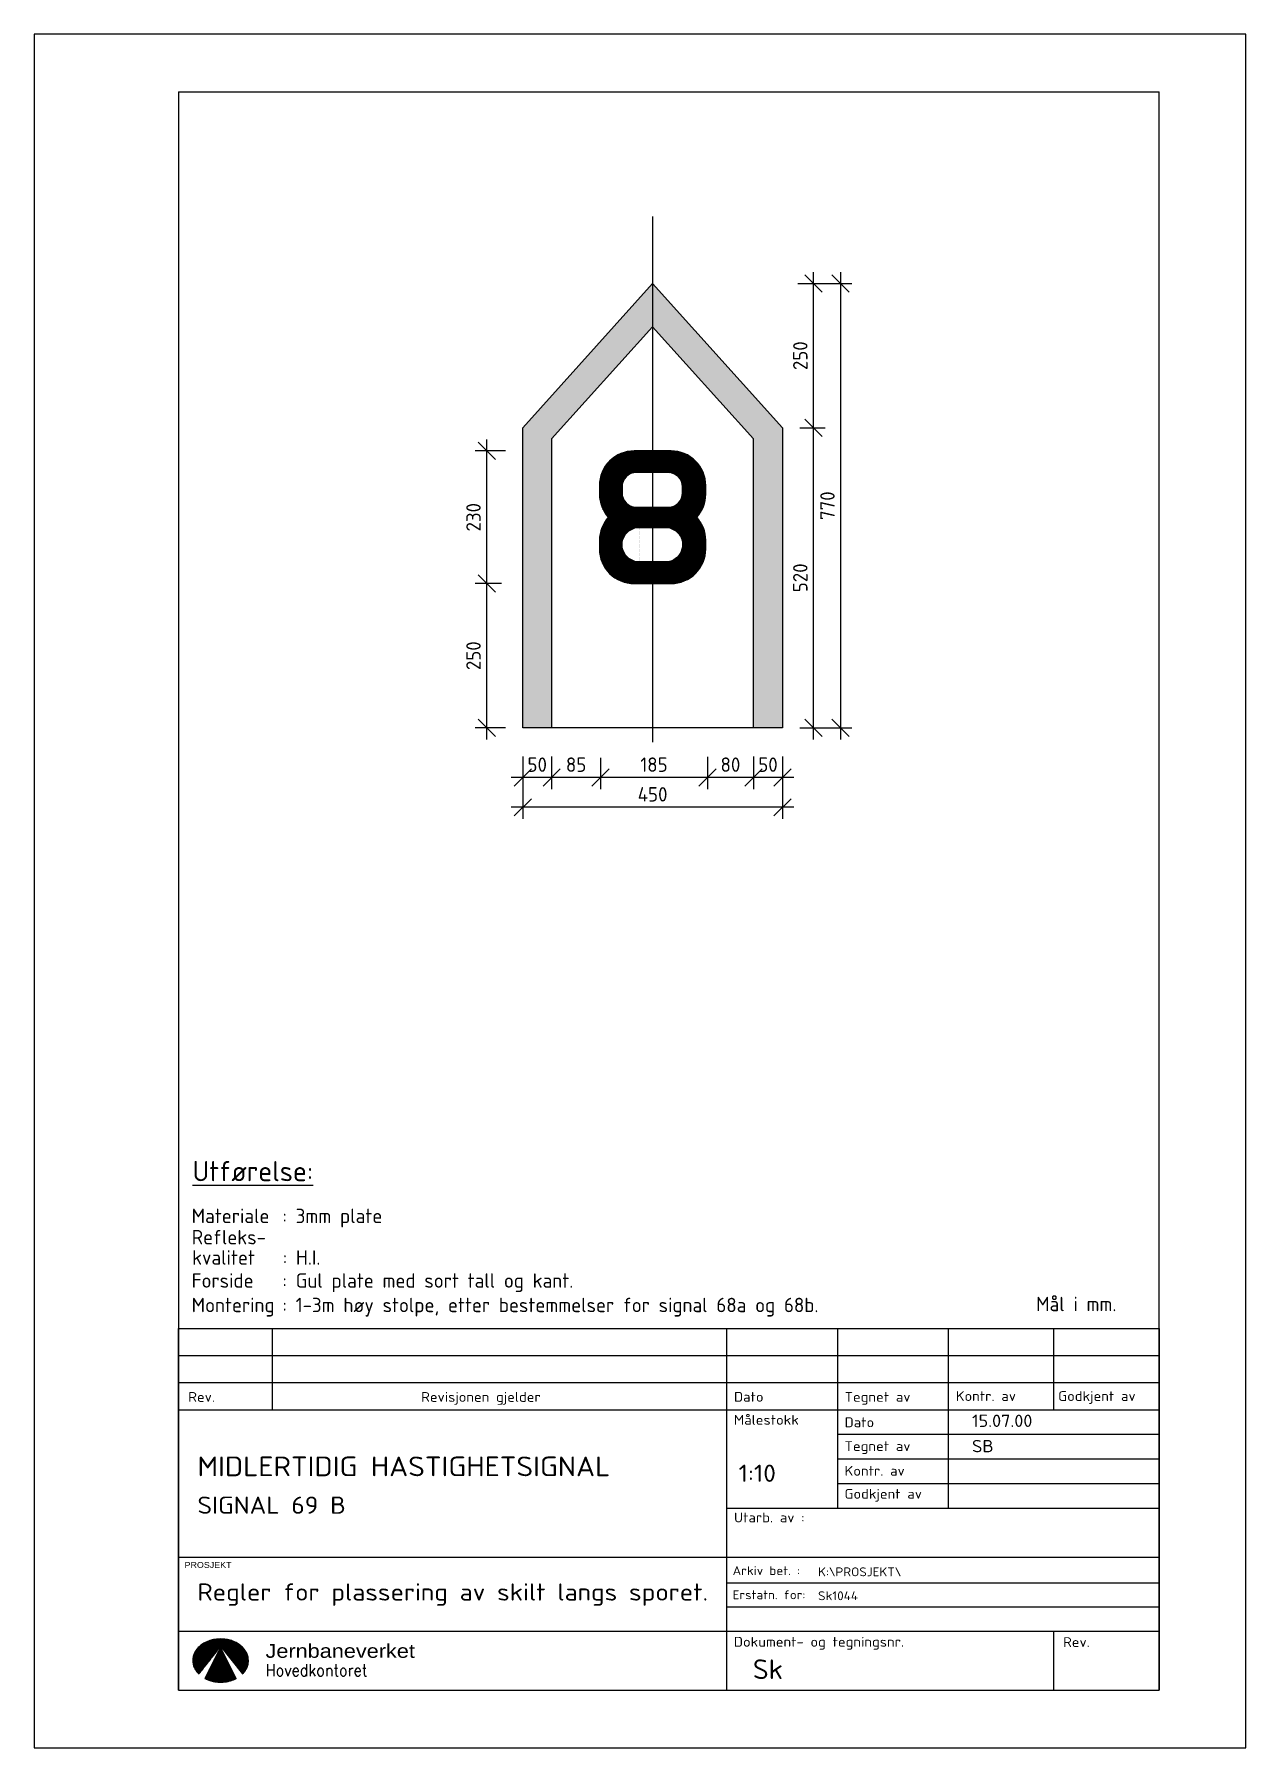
# Model space of a CAD drawing. Extents: x -2544 to -444, y -12208 to -9238.
import ezdxf

# ---------------------------------------------------------------- set-up
doc = ezdxf.new("R2010")
doc.units = 0
doc.header["$LTSCALE"] = 100
doc.header["$MEASUREMENT"] = 0
doc.linetypes.add('CENTERX2', pattern=[101.6, 63.5, -12.7, 12.7, -12.7])
doc.linetypes.add('DASHEDX2', pattern=[38.1, 25.4, -12.7])
doc.layers.get('0').update_dxf_attribs({"linetype": 'CONTINUOUS'})
doc.layers.get('DEFPOINTS').update_dxf_attribs({"linetype": 'CONTINUOUS'})
for name, color, linetype in [('ATTRIB', 7, 'CONTINUOUS'), ('L25', 2, 'CONTINUOUS'), ('MAAL', 2, 'CONTINUOUS'), ('RAMME', 7, 'CONTINUOUS'), ('RAMME-TEKST', 7, 'CONTINUOUS'), ('SENTERLINJER', 4, 'CENTERX2'), ('SKILT', 7, 'CONTINUOUS'), ('STOLPE-1', 4, 'DASHEDX2')]:
    doc.layers.add(name, color=color, linetype=linetype)
doc.styles.add('HELV_MAG', font='HELV_MAG.shx', dxfattribs={"height": 3.5})
doc.styles.add('ISO', font='iso.shx')
doc.styles.add('ISO18', font='ISO3098', dxfattribs={"oblique": 0.9})
doc.styles.add('ISO25', font='ISO3098', dxfattribs={"oblique": 0.9})
doc.styles.add('ISO3098', font='iso3098.shx')
doc.styles.add('ISO35', font='ISO3098', dxfattribs={"oblique": 0.9})
doc.styles.add('ISO50', font='ISO3098', dxfattribs={"oblique": 0.9})
doc.styles.add('SIMPLEX', font='SIMPLEX')
doc.dimstyles.new('POINT_1-10MM', dxfattribs={"dimscale": 10, "dimtxt": 2.5, "dimasz": 3, "dimexe": 2, "dimexo": 3, "dimgap": 1, "dimtad": 1, "dimdec": 0, "dimzin": 0, "dimtxsty": 'ISO3098', "dimblk1": 'OBLIQUE', "dimblk2": 'OBLIQUE', "dimsah": 1, "dimcen": 4, "dimdle": 2, "dimclrd": 256, "dimclre": 256, "dimclrt": 256, "dimazin": 3, "dimtfac": 1, "dimtdec": 0, "dimtix": 1, "dimtmove": 0, "dimatfit": 3, "dimtolj": 1, "dimtzin": 0})

msp = doc.modelspace()

# ---------------------------------------------------------------- texts
at = {"layer": 'RAMME-TEKST', "color": 7, "style": 'ISO35'}
msp.add_text('%%UUtførelse:', height=35, dxfattribs=at).set_placement((-2269.5, -11225.8))
at = {"layer": 'RAMME-TEKST', "color": 2, "style": 'ISO25'}
for s, p in [('Materiale', (-2271.1, -11298.4)), (': 3mm plate', (-2113.7, -11298.4)), ('Forside', (-2271.1, -11410.4)), (': Gul plate med sort tall og kant.', (-2113.7, -11410.4)), ('Montering', (-2271.1, -11452.8)), (': 1-3m høy stolpe, etter bestemmelser for signal 68a og 68b.', (-2113.7, -11452.8)), ('Mål i mm.', (-807.3, -11451.1))]:
    msp.add_text(s, height=25, dxfattribs=at).set_placement(p)

# ---------------------------------------------------------------- blocks, each defined once
blk = doc.blocks.new('_OBLIQUE')
at = {"color": 0}
blk.add_line((-0.5, -0.5), (0.5, 0.5), dxfattribs=at)
blk = doc.blocks.new('*D19')
at = {"layer": 'DEFPOINTS', "color": 0}
for p in [(-1647.1, -10459.4), (-1562.2, -10461.7), (-1647.1, -10526.2)]:
    blk.add_point(p, dxfattribs=at)
at = {"layer": 'MAAL'}
for p, q in [((-1647.1, -10489.4), (-1647.1, -10546.2)), ((-1562.2, -10491.7), (-1562.2, -10546.2)), ((-1542.2, -10526.2), (-1667.1, -10526.2))]:
    blk.add_line(p, q, dxfattribs=at)
at = {"layer": 'MAAL', "xscale": 30, "yscale": 30, "zscale": 30, "rotation": 180}
blk.add_blockref('_OBLIQUE', (-1647.1, -10526.2), dxfattribs=at)
at = {"layer": 'MAAL', "xscale": 30, "yscale": 30, "zscale": 30}
blk.add_blockref('_OBLIQUE', (-1562.2, -10526.2), dxfattribs=at)
at = {"layer": 'MAAL', "insert": (-1604.7, -10503.7), "char_height": 25, "attachment_point": 5, "style": 'ISO3098'}
blk.add_mtext('\\A1;85', dxfattribs=at)
blk = doc.blocks.new('*D18')
at = {"layer": 'DEFPOINTS', "color": 0}
for p in [(-1697.1, -10459.8), (-1247.1, -10459.8), (-1697.1, -10577.7)]:
    blk.add_point(p, dxfattribs=at)
at = {"layer": 'MAAL'}
for p, q in [((-1697.1, -10489.8), (-1697.1, -10597.7)), ((-1247.1, -10489.8), (-1247.1, -10597.7)), ((-1227.1, -10577.7), (-1717.1, -10577.7))]:
    blk.add_line(p, q, dxfattribs=at)
at = {"layer": 'MAAL', "xscale": 30, "yscale": 30, "zscale": 30, "rotation": 180}
blk.add_blockref('_OBLIQUE', (-1697.1, -10577.7), dxfattribs=at)
at = {"layer": 'MAAL', "xscale": 30, "yscale": 30, "zscale": 30}
blk.add_blockref('_OBLIQUE', (-1247.1, -10577.7), dxfattribs=at)
at = {"layer": 'MAAL', "insert": (-1472.1, -10555.2), "char_height": 25, "attachment_point": 5, "style": 'ISO3098'}
blk.add_mtext('\\A1;450', dxfattribs=at)
blk = doc.blocks.new('*D17')
at = {"layer": 'DEFPOINTS', "color": 0}
for p in [(-1562.2, -10461.7), (-1377.2, -10460.4), (-1562.2, -10526.2)]:
    blk.add_point(p, dxfattribs=at)
at = {"layer": 'MAAL'}
for p, q in [((-1562.2, -10491.7), (-1562.2, -10546.2)), ((-1377.2, -10490.4), (-1377.2, -10546.2)), ((-1357.2, -10526.2), (-1582.2, -10526.2))]:
    blk.add_line(p, q, dxfattribs=at)
at = {"layer": 'MAAL', "xscale": 30, "yscale": 30, "zscale": 30, "rotation": 180}
blk.add_blockref('_OBLIQUE', (-1562.2, -10526.2), dxfattribs=at)
at = {"layer": 'MAAL', "xscale": 30, "yscale": 30, "zscale": 30}
blk.add_blockref('_OBLIQUE', (-1377.2, -10526.2), dxfattribs=at)
at = {"layer": 'MAAL', "insert": (-1469.7, -10503.7), "char_height": 25, "attachment_point": 5, "style": 'ISO3098'}
blk.add_mtext('\\A1;185', dxfattribs=at)
blk = doc.blocks.new('*D14')
at = {"layer": 'DEFPOINTS', "color": 0}
for p in [(-1250.2, -9669.9), (-1242.6, -10439.9), (-1146.5, -10439.9)]:
    blk.add_point(p, dxfattribs=at)
at = {"layer": 'MAAL'}
for p, q in [((-1146.5, -9649.9), (-1146.5, -10459.9)), ((-1220.2, -9669.9), (-1126.5, -9669.9)), ((-1212.6, -10439.9), (-1126.5, -10439.9))]:
    blk.add_line(p, q, dxfattribs=at)
at = {"layer": 'MAAL', "xscale": 30, "yscale": 30, "zscale": 30}
for p, rotation in [((-1146.5, -9669.9), 90), ((-1146.5, -10439.9), 270)]:
    blk.add_blockref('_OBLIQUE', p, dxfattribs=dict(at, rotation=rotation))
at = {"layer": 'MAAL', "insert": (-1169, -10054.9), "char_height": 25, "attachment_point": 5, "rotation": 90, "style": 'ISO3098'}
blk.add_mtext('\\A1;770', dxfattribs=at)
blk = doc.blocks.new('*D13')
at = {"layer": 'DEFPOINTS', "color": 0}
for p in [(-1247.1, -9919.9), (-1193.2, -9919.9), (-1247.1, -10439.9)]:
    blk.add_point(p, dxfattribs=at)
at = {"layer": 'MAAL'}
for p, q in [((-1193.2, -10459.9), (-1193.2, -9899.9)), ((-1217.1, -9919.9), (-1173.2, -9919.9)), ((-1217.1, -10439.9), (-1173.2, -10439.9))]:
    blk.add_line(p, q, dxfattribs=at)
at = {"layer": 'MAAL', "xscale": 30, "yscale": 30, "zscale": 30}
for p, rotation in [((-1193.2, -9919.9), 90), ((-1193.2, -10439.9), 270)]:
    blk.add_blockref('_OBLIQUE', p, dxfattribs=dict(at, rotation=rotation))
at = {"layer": 'MAAL', "insert": (-1216.1, -10179.9), "char_height": 25, "attachment_point": 5, "rotation": 90, "style": 'ISO3098'}
blk.add_mtext('\\A1;520', dxfattribs=at)
blk = doc.blocks.new('*D16')
at = {"layer": 'DEFPOINTS', "color": 0}
for p in [(-1250.2, -9669.9), (-1193.2, -9669.9), (-1247.1, -9919.9)]:
    blk.add_point(p, dxfattribs=at)
at = {"layer": 'MAAL'}
for p, q in [((-1193.2, -9939.9), (-1193.2, -9649.9)), ((-1220.2, -9669.9), (-1173.2, -9669.9)), ((-1217.1, -9919.9), (-1173.2, -9919.9))]:
    blk.add_line(p, q, dxfattribs=at)
at = {"layer": 'MAAL', "xscale": 30, "yscale": 30, "zscale": 30}
for p, rotation in [((-1193.2, -9669.9), 90), ((-1193.2, -9919.9), 270)]:
    blk.add_blockref('_OBLIQUE', p, dxfattribs=dict(at, rotation=rotation))
at = {"layer": 'MAAL', "insert": (-1216.1, -9794.9), "char_height": 25, "attachment_point": 5, "rotation": 90, "style": 'ISO3098'}
blk.add_mtext('\\A1;250', dxfattribs=at)
blk = doc.blocks.new('*D21')
at = {"layer": 'DEFPOINTS', "color": 0}
for p in [(-1377.2, -10460.4), (-1297.1, -10459.8), (-1377.2, -10526.2)]:
    blk.add_point(p, dxfattribs=at)
at = {"layer": 'MAAL'}
for p, q in [((-1377.2, -10490.4), (-1377.2, -10546.2)), ((-1297.1, -10489.8), (-1297.1, -10546.2)), ((-1277.1, -10526.2), (-1397.2, -10526.2))]:
    blk.add_line(p, q, dxfattribs=at)
at = {"layer": 'MAAL', "xscale": 30, "yscale": 30, "zscale": 30, "rotation": 180}
blk.add_blockref('_OBLIQUE', (-1377.2, -10526.2), dxfattribs=at)
at = {"layer": 'MAAL', "xscale": 30, "yscale": 30, "zscale": 30}
blk.add_blockref('_OBLIQUE', (-1297.1, -10526.2), dxfattribs=at)
at = {"layer": 'MAAL', "insert": (-1337.2, -10503.7), "char_height": 25, "attachment_point": 5, "style": 'ISO3098'}
blk.add_mtext('\\A1;80', dxfattribs=at)
blk = doc.blocks.new('*D22')
at = {"layer": 'DEFPOINTS', "color": 0}
for p in [(-1297.1, -10459.8), (-1247.1, -10459.8), (-1297.1, -10526.2)]:
    blk.add_point(p, dxfattribs=at)
at = {"layer": 'MAAL'}
for p, q in [((-1297.1, -10489.8), (-1297.1, -10546.2)), ((-1247.1, -10489.8), (-1247.1, -10546.2)), ((-1227.1, -10526.2), (-1317.1, -10526.2))]:
    blk.add_line(p, q, dxfattribs=at)
at = {"layer": 'MAAL', "xscale": 30, "yscale": 30, "zscale": 30, "rotation": 180}
blk.add_blockref('_OBLIQUE', (-1297.1, -10526.2), dxfattribs=at)
at = {"layer": 'MAAL', "xscale": 30, "yscale": 30, "zscale": 30}
blk.add_blockref('_OBLIQUE', (-1247.1, -10526.2), dxfattribs=at)
at = {"layer": 'MAAL', "insert": (-1272.1, -10503.7), "char_height": 25, "attachment_point": 5, "style": 'ISO3098'}
blk.add_mtext('\\A1;50', dxfattribs=at)
blk = doc.blocks.new('*D12')
at = {"layer": 'DEFPOINTS', "color": 0}
for p in [(-1759.7, -10189.9), (-1703.8, -10189.9), (-1697.1, -10439.9)]:
    blk.add_point(p, dxfattribs=at)
at = {"layer": 'MAAL'}
for p, q in [((-1759.7, -10459.9), (-1759.7, -10169.9)), ((-1733.8, -10189.9), (-1779.7, -10189.9)), ((-1727.1, -10439.9), (-1779.7, -10439.9))]:
    blk.add_line(p, q, dxfattribs=at)
at = {"layer": 'MAAL', "xscale": 30, "yscale": 30, "zscale": 30}
for p, rotation in [((-1759.7, -10189.9), 90), ((-1759.7, -10439.9), 270)]:
    blk.add_blockref('_OBLIQUE', p, dxfattribs=dict(at, rotation=rotation))
at = {"layer": 'MAAL', "insert": (-1782.6, -10314.9), "char_height": 25, "attachment_point": 5, "rotation": 90, "style": 'ISO3098'}
blk.add_mtext('\\A1;250', dxfattribs=at)
blk = doc.blocks.new('*D15')
at = {"layer": 'DEFPOINTS', "color": 0}
for p in [(-1759.7, -9959.9), (-1697.1, -9959.9), (-1703.8, -10189.9)]:
    blk.add_point(p, dxfattribs=at)
at = {"layer": 'MAAL'}
for p, q in [((-1759.7, -10209.9), (-1759.7, -9939.9)), ((-1727.1, -9959.9), (-1779.7, -9959.9)), ((-1733.8, -10189.9), (-1779.7, -10189.9))]:
    blk.add_line(p, q, dxfattribs=at)
at = {"layer": 'MAAL', "xscale": 30, "yscale": 30, "zscale": 30}
for p, rotation in [((-1759.7, -9959.9), 90), ((-1759.7, -10189.9), 270)]:
    blk.add_blockref('_OBLIQUE', p, dxfattribs=dict(at, rotation=rotation))
at = {"layer": 'MAAL', "insert": (-1782.6, -10074.9), "char_height": 25, "attachment_point": 5, "rotation": 90, "style": 'ISO3098'}
blk.add_mtext('\\A1;230', dxfattribs=at)
blk = doc.blocks.new('*D20')
at = {"layer": 'DEFPOINTS', "color": 0}
for p in [(-1697.1, -10459.8), (-1647.1, -10459.8), (-1697.1, -10526.2)]:
    blk.add_point(p, dxfattribs=at)
at = {"layer": 'MAAL'}
for p, q in [((-1697.1, -10489.8), (-1697.1, -10546.2)), ((-1647.1, -10489.8), (-1647.1, -10546.2)), ((-1627.1, -10526.2), (-1717.1, -10526.2))]:
    blk.add_line(p, q, dxfattribs=at)
at = {"layer": 'MAAL', "xscale": 30, "yscale": 30, "zscale": 30, "rotation": 180}
blk.add_blockref('_OBLIQUE', (-1697.1, -10526.2), dxfattribs=at)
at = {"layer": 'MAAL', "xscale": 30, "yscale": 30, "zscale": 30}
blk.add_blockref('_OBLIQUE', (-1647.1, -10526.2), dxfattribs=at)
at = {"layer": 'MAAL', "insert": (-1672.1, -10503.7), "char_height": 25, "attachment_point": 5, "style": 'ISO3098'}
blk.add_mtext('\\A1;50', dxfattribs=at)
blk = doc.blocks.new('*X24')
at = {"color": 0, "linetype": 'CONTINUOUS'}
for p, q in [((519.11, 296.92), (522.39, 300.2)), ((519.11, 296.94), (522.37, 300.2)), ((519.11, 296.96), (522.35, 300.2)), ((519.11, 296.98), (522.33, 300.2)), ((519.11, 296.99), (522.31, 300.19)), ((519.11, 297.01), (522.29, 300.19)), ((519.11, 297.03), (522.27, 300.19)), ((519.11, 297.04), (522.25, 300.19)), ((519.11, 297.06), (522.23, 300.18)), ((519.11, 297.08), (522.21, 300.18)), ((519.11, 297.1), (522.19, 300.18)), ((519.11, 297.12), (522.17, 300.18)), ((519.11, 297.14), (522.15, 300.17)), ((519.11, 297.15), (522.13, 300.17)), ((519.11, 297.17), (522.11, 300.17)), ((519.12, 296.79), (522.54, 300.21)), ((519.12, 296.81), (522.52, 300.21)), ((519.12, 296.83), (522.5, 300.21)), ((519.12, 296.84), (522.48, 300.21)), ((519.12, 296.86), (522.47, 300.2)), ((519.12, 296.87), (522.45, 300.2)), ((519.12, 296.89), (522.43, 300.2)), ((519.12, 296.91), (522.41, 300.2)), ((519.12, 297.19), (522.09, 300.16)), ((519.12, 297.21), (522.07, 300.16)), ((519.12, 297.23), (522.05, 300.16)), ((519.12, 297.25), (522.03, 300.15)), ((519.12, 297.27), (522.01, 300.15)), ((519.12, 297.28), (521.98, 300.15)), ((519.12, 297.3), (521.96, 300.14)), ((519.12, 297.32), (521.94, 300.14)), ((519.13, 296.71), (522.63, 300.21)), ((519.13, 296.73), (522.61, 300.21)), ((519.13, 296.75), (522.59, 300.21)), ((519.13, 296.76), (522.58, 300.21)), ((519.13, 296.78), (522.56, 300.21)), ((519.13, 297.34), (521.92, 300.13)), ((519.13, 297.36), (521.9, 300.13)), ((519.13, 297.38), (521.87, 300.12)), ((519.13, 297.4), (521.85, 300.12)), ((519.14, 296.64), (522.72, 300.21)), ((519.14, 296.65), (522.7, 300.21)), ((519.14, 296.67), (522.69, 300.21)), ((519.14, 296.68), (522.67, 300.21)), ((519.14, 296.7), (522.65, 300.21)), ((519.14, 297.42), (521.83, 300.12)), ((519.14, 297.44), (521.81, 300.11)), ((519.14, 297.46), (521.78, 300.11)), ((519.15, 296.57), (522.79, 300.21)), ((519.15, 296.59), (522.77, 300.21)), ((519.15, 296.61), (522.76, 300.21)), ((519.15, 296.62), (522.74, 300.21)), ((519.15, 297.49), (521.76, 300.1)), ((519.15, 297.51), (521.74, 300.09)), ((519.15, 297.53), (521.71, 300.09)), ((519.16, 296.53), (522.84, 300.21)), ((519.16, 296.54), (522.82, 300.21)), ((519.16, 296.56), (522.81, 300.21)), ((519.16, 297.55), (521.69, 300.08)), ((519.16, 297.57), (521.67, 300.08)), ((519.16, 297.59), (521.64, 300.07)), ((519.17, 296.49), (522.89, 300.21)), ((519.17, 296.5), (522.88, 300.21)), ((519.17, 296.52), (522.86, 300.21)), ((519.17, 297.61), (521.62, 300.06)), ((519.17, 297.64), (521.59, 300.06)), ((519.18, 296.44), (522.94, 300.21)), ((519.18, 296.46), (522.93, 300.21)), ((519.18, 296.47), (522.91, 300.21)), ((519.18, 296.43), (522.96, 300.2)), ((519.18, 297.66), (521.57, 300.05)), ((519.18, 297.68), (521.54, 300.04)), ((519.19, 296.39), (523.01, 300.2)), ((519.19, 296.4), (522.99, 300.2)), ((519.19, 296.41), (522.98, 300.2)), ((519.19, 297.7), (521.52, 300.03)), ((519.19, 297.73), (521.49, 300.03)), ((519.2, 296.36), (523.04, 300.2)), ((519.2, 296.37), (523.03, 300.2)), ((519.2, 297.75), (521.47, 300.02)), ((519.21, 296.32), (523.09, 300.2)), ((519.21, 296.33), (523.08, 300.2)), ((519.21, 296.34), (523.06, 300.2)), ((519.21, 297.78), (521.44, 300.01)), ((519.21, 297.8), (521.41, 300)), ((519.22, 296.27), (523.14, 300.19)), ((519.22, 296.29), (523.13, 300.19)), ((519.22, 296.3), (523.11, 300.19)), ((519.22, 297.82), (521.39, 299.99)), ((519.23, 296.25), (523.17, 300.19)), ((519.23, 296.26), (523.16, 300.19)), ((519.23, 297.85), (521.36, 299.98)), ((519.23, 297.87), (521.33, 299.97)), ((519.24, 296.22), (523.2, 300.18)), ((519.24, 296.23), (523.19, 300.18)), ((519.24, 297.9), (521.3, 299.96)), ((519.25, 296.18), (523.25, 300.18)), ((519.25, 296.19), (523.24, 300.18)), ((519.25, 296.21), (523.22, 300.18)), ((519.25, 297.93), (521.27, 299.95)), ((519.26, 296.17), (523.27, 300.18)), ((519.26, 296.15), (523.28, 300.17)), ((519.26, 297.95), (521.24, 299.94)), ((519.27, 296.13), (523.31, 300.17)), ((519.27, 296.14), (523.3, 300.17)), ((519.27, 297.98), (521.22, 299.93)), ((519.28, 296.11), (523.33, 300.17)), ((519.28, 296.1), (523.34, 300.16)), ((519.28, 298), (521.19, 299.91)), ((519.29, 296.08), (523.37, 300.16)), ((519.29, 296.09), (523.36, 300.16)), ((519.29, 298.03), (521.16, 299.9)), ((519.3, 296.06), (523.39, 300.16)), ((519.3, 296.05), (523.41, 300.15)), ((519.3, 298.06), (521.12, 299.89)), ((519.31, 296.02), (523.44, 300.15)), ((519.31, 296.04), (523.42, 300.15)), ((519.31, 298.09), (521.09, 299.88)), ((519.32, 296.01), (523.45, 300.15)), ((519.32, 296), (523.47, 300.14)), ((519.32, 298.12), (521.06, 299.86)), ((519.33, 295.97), (523.49, 300.14)), ((519.33, 295.99), (523.48, 300.14)), ((519.33, 298.15), (521.03, 299.85)), ((519.34, 295.95), (523.52, 300.13)), ((519.34, 295.96), (523.51, 300.13)), ((519.35, 295.92), (523.55, 300.13)), ((519.35, 295.94), (523.54, 300.13)), ((519.36, 295.9), (523.58, 300.12)), ((519.36, 295.91), (523.57, 300.12)), ((519.37, 295.89), (523.6, 300.12)), ((519.37, 295.88), (523.61, 300.11)), ((519.38, 295.86), (523.63, 300.11)), ((519.39, 295.85), (523.64, 300.11)), ((519.39, 295.84), (523.65, 300.1)), ((522.71, 299.14), (523.67, 300.1)), ((522.72, 299.13), (523.68, 300.1)), ((522.73, 299.11), (523.71, 300.09)), ((522.73, 299.12), (523.7, 300.09)), ((522.74, 299.1), (523.73, 300.09)), ((522.75, 299.09), (523.74, 300.08)), ((522.76, 299.08), (523.75, 300.08)), ((522.76, 299.07), (523.77, 300.07)), ((522.77, 299.06), (523.78, 300.07)), ((522.78, 299.05), (523.8, 300.07)), ((522.78, 299.04), (523.81, 300.06)), ((522.79, 299.03), (523.82, 300.06)), ((522.8, 299.02), (523.84, 300.06)), ((522.81, 299), (523.86, 300.05)), ((522.81, 299.01), (523.85, 300.05)), ((522.82, 298.99), (523.88, 300.04)), ((522.83, 298.98), (523.89, 300.04)), ((522.84, 298.97), (523.91, 300.04)), ((522.84, 298.96), (523.92, 300.03)), ((522.85, 298.95), (523.93, 300.03)), ((522.86, 298.93), (523.95, 300.02)), ((522.87, 298.92), (523.96, 300.02)), ((522.87, 298.91), (523.97, 300.01)), ((522.88, 298.9), (523.99, 300.01)), ((522.89, 298.89), (524, 300.01)), ((522.89, 298.88), (524.01, 300)), ((522.9, 298.87), (524.03, 300)), ((522.91, 298.86), (524.04, 299.99)), ((522.92, 298.85), (524.05, 299.99)), ((522.92, 298.84), (524.06, 299.98)), ((522.93, 298.83), (524.08, 299.98)), ((522.94, 298.82), (524.09, 299.97)), ((522.95, 298.81), (524.1, 299.97)), ((522.95, 298.8), (524.12, 299.96)), ((522.96, 298.79), (524.13, 299.96)), ((522.97, 298.77), (524.16, 299.95)), ((522.97, 298.78), (524.14, 299.95)), ((522.98, 298.76), (524.17, 299.94)), ((522.99, 298.75), (524.18, 299.94)), ((523, 298.73), (524.21, 299.93)), ((523, 298.74), (524.19, 299.93)), ((523.01, 298.72), (524.22, 299.92)), ((523.02, 298.71), (524.23, 299.92)), ((523.03, 298.69), (524.26, 299.91)), ((523.03, 298.7), (524.24, 299.91)), ((523.04, 298.68), (524.27, 299.9)), ((523.05, 298.66), (524.28, 299.9)), ((523.05, 298.65), (524.29, 299.89)), ((523.06, 298.64), (524.31, 299.89)), ((523.07, 298.63), (524.32, 299.88)), ((523.08, 298.62), (524.33, 299.88)), ((523.08, 298.61), (524.34, 299.87)), ((523.09, 298.6), (524.35, 299.87)), ((523.1, 298.59), (524.37, 299.86)), ((523.11, 298.58), (524.38, 299.86)), ((523.11, 298.57), (524.39, 299.85)), ((523.12, 298.56), (524.4, 299.84)), ((523.13, 298.55), (524.42, 299.84)), ((519.35, 298.18), (521, 299.83)), ((519.36, 298.21), (520.96, 299.82)), ((519.38, 298.25), (520.93, 299.8)), ((519.39, 298.28), (520.89, 299.78)), ((519.4, 295.83), (522.7, 299.13)), ((519.4, 295.82), (522.66, 299.08)), ((519.41, 298.31), (520.86, 299.76)), ((519.41, 295.8), (522.62, 299.02)), ((519.41, 295.79), (522.58, 298.96)), ((519.42, 295.78), (522.54, 298.9)), ((519.43, 298.35), (520.82, 299.74)), ((519.43, 295.77), (522.5, 298.84)), ((519.43, 295.76), (522.46, 298.78)), ((519.44, 295.75), (522.42, 298.72)), ((519.44, 295.73), (522.37, 298.66)), ((519.45, 298.39), (520.78, 299.72)), ((519.45, 295.72), (522.33, 298.6)), ((519.46, 298.42), (520.74, 299.69)), ((519.46, 295.71), (522.29, 298.55)), ((519.46, 295.7), (522.25, 298.49)), ((519.47, 295.69), (522.21, 298.43)), ((519.48, 295.68), (522.17, 298.37)), ((519.48, 295.67), (522.13, 298.31)), ((519.49, 298.46), (520.69, 299.67)), ((519.49, 295.65), (522.09, 298.25)), ((519.5, 295.64), (522.04, 298.19)), ((519.5, 295.63), (522, 298.13)), ((519.51, 298.51), (520.65, 299.64)), ((519.51, 295.62), (521.96, 298.07)), ((519.52, 295.61), (521.92, 298.02)), ((519.52, 295.6), (521.88, 297.96)), ((519.53, 295.59), (521.84, 297.9)), ((519.54, 298.55), (520.6, 299.61)), ((519.54, 295.58), (521.8, 297.84)), ((519.54, 295.57), (521.76, 297.78)), ((519.55, 295.56), (521.72, 297.72)), ((519.56, 295.54), (521.67, 297.66)), ((519.57, 298.6), (520.56, 299.59)), ((519.6, 298.65), (520.5, 299.54)), ((519.64, 298.71), (520.44, 299.5)), ((519.69, 298.77), (520.37, 299.45)), ((519.75, 298.84), (520.3, 299.4)), ((519.83, 298.94), (520.2, 299.31)), ((523.14, 298.53), (524.44, 299.83)), ((523.14, 298.54), (524.43, 299.83)), ((523.15, 298.52), (524.45, 299.82)), ((523.16, 298.51), (524.46, 299.82)), ((523.16, 298.5), (524.48, 299.81)), ((523.17, 298.49), (524.49, 299.8)), ((523.18, 298.48), (524.5, 299.8)), ((523.19, 298.46), (524.52, 299.79)), ((523.19, 298.47), (524.51, 299.79)), ((523.2, 298.45), (524.53, 299.78)), ((523.21, 298.44), (524.55, 299.77)), ((523.22, 298.43), (524.56, 299.77)), ((523.22, 298.42), (524.57, 299.76)), ((523.23, 298.41), (524.58, 299.76)), ((523.24, 298.39), (524.59, 299.75)), ((523.24, 298.38), (524.6, 299.74)), ((523.25, 298.37), (524.62, 299.74)), ((523.26, 298.36), (524.63, 299.73)), ((523.27, 298.34), (524.65, 299.72)), ((523.27, 298.35), (524.64, 299.72)), ((523.28, 298.33), (524.66, 299.71)), ((523.29, 298.32), (524.67, 299.71)), ((523.3, 298.31), (524.68, 299.7)), ((523.3, 298.3), (524.69, 299.69)), ((523.31, 298.29), (524.71, 299.69)), ((523.32, 298.28), (524.72, 299.68)), ((523.32, 298.27), (524.73, 299.67)), ((523.33, 298.26), (524.74, 299.67)), ((523.34, 298.25), (524.75, 299.66)), ((523.35, 298.24), (524.76, 299.65)), ((523.35, 298.23), (524.77, 299.65)), ((523.36, 298.22), (524.78, 299.64)), ((523.37, 298.21), (524.79, 299.63)), ((523.38, 298.2), (524.8, 299.63)), ((523.38, 298.19), (524.82, 299.62)), ((523.39, 298.18), (524.83, 299.61)), ((523.4, 298.17), (524.84, 299.61)), ((523.4, 298.16), (524.85, 299.6)), ((523.41, 298.15), (524.86, 299.59)), ((523.42, 298.14), (524.87, 299.59)), ((523.43, 298.12), (524.88, 299.58)), ((523.43, 298.11), (524.89, 299.57)), ((523.44, 298.1), (524.9, 299.56)), ((523.45, 298.09), (524.91, 299.56)), ((523.46, 298.08), (524.92, 299.55)), ((523.46, 298.07), (524.93, 299.54)), ((523.47, 298.06), (524.94, 299.54)), ((523.48, 298.05), (524.95, 299.53)), ((523.49, 298.04), (524.96, 299.52)), ((523.49, 298.03), (524.97, 299.51)), ((523.5, 298.02), (524.98, 299.51)), ((523.51, 298.01), (525, 299.5)), ((523.51, 298), (525.01, 299.49)), ((523.52, 297.99), (525.02, 299.48)), ((523.53, 297.98), (525.03, 299.48)), ((523.54, 297.97), (525.04, 299.47)), ((523.54, 297.96), (525.05, 299.46)), ((523.55, 297.95), (525.06, 299.45)), ((523.56, 297.94), (525.07, 299.45)), ((523.57, 297.93), (525.08, 299.44)), ((523.57, 297.92), (525.09, 299.43)), ((523.58, 297.91), (525.1, 299.42)), ((523.59, 297.9), (525.11, 299.42)), ((523.59, 297.89), (525.12, 299.41)), ((523.6, 297.88), (525.13, 299.4)), ((523.61, 297.87), (525.14, 299.39)), ((523.62, 297.85), (525.15, 299.38)), ((523.62, 297.84), (525.16, 299.38)), ((523.63, 297.83), (525.17, 299.37)), ((523.64, 297.82), (525.18, 299.36)), ((523.65, 297.81), (525.19, 299.35)), ((523.65, 297.8), (525.19, 299.34)), ((523.66, 297.79), (525.2, 299.34)), ((523.67, 297.78), (525.21, 299.33)), ((523.67, 297.77), (525.22, 299.32)), ((523.68, 297.76), (525.23, 299.31)), ((523.69, 297.75), (525.24, 299.3)), ((523.7, 297.74), (525.25, 299.3)), ((523.7, 297.73), (525.26, 299.29)), ((523.71, 297.72), (525.27, 299.28)), ((523.72, 297.71), (525.28, 299.27)), ((523.73, 297.7), (525.29, 299.26)), ((523.73, 297.69), (525.3, 299.25)), ((523.74, 297.68), (525.31, 299.25)), ((523.75, 297.67), (525.32, 299.24)), ((523.76, 297.66), (525.33, 299.23)), ((523.76, 297.65), (525.34, 299.22)), ((523.77, 297.64), (525.34, 299.21)), ((523.78, 297.63), (525.35, 299.2)), ((523.78, 297.62), (525.36, 299.2)), ((523.79, 297.61), (525.37, 299.19)), ((523.8, 297.6), (525.38, 299.18)), ((523.81, 297.58), (525.39, 299.17)), ((523.81, 297.57), (525.4, 299.16)), ((523.82, 297.56), (525.41, 299.15)), ((523.83, 297.55), (525.42, 299.14)), ((523.84, 297.54), (525.43, 299.13)), ((523.84, 297.53), (525.43, 299.12)), ((523.85, 297.52), (525.44, 299.12)), ((523.86, 297.51), (525.45, 299.11)), ((523.86, 297.5), (525.46, 299.1)), ((523.87, 297.49), (525.47, 299.09)), ((523.88, 297.48), (525.48, 299.08)), ((523.89, 297.47), (525.49, 299.07)), ((523.89, 297.46), (525.5, 299.06)), ((523.9, 297.45), (525.5, 299.05)), ((523.91, 297.44), (525.51, 299.04)), ((523.92, 297.43), (525.52, 299.03)), ((523.92, 297.42), (525.53, 299.03)), ((523.93, 297.41), (525.54, 299.02)), ((523.94, 297.4), (525.55, 299.01)), ((523.94, 297.39), (525.55, 299)), ((523.95, 297.38), (525.56, 298.99)), ((523.96, 297.37), (525.57, 298.98)), ((523.97, 297.36), (525.58, 298.97)), ((523.97, 297.35), (525.59, 298.96)), ((523.98, 297.34), (525.6, 298.95)), ((523.99, 297.33), (525.6, 298.94)), ((524, 297.31), (525.61, 298.93)), ((524, 297.3), (525.62, 298.92)), ((524.01, 297.29), (525.63, 298.91)), ((524.02, 297.28), (525.64, 298.9)), ((524.02, 297.27), (525.64, 298.89)), ((524.03, 297.26), (525.65, 298.88)), ((524.04, 297.25), (525.66, 298.87)), ((524.05, 297.24), (525.67, 298.86)), ((524.05, 297.23), (525.68, 298.85)), ((524.06, 297.22), (525.68, 298.84)), ((524.07, 297.21), (525.69, 298.83)), ((524.08, 297.2), (525.7, 298.82)), ((524.08, 297.19), (525.71, 298.81)), ((524.09, 297.18), (525.71, 298.8)), ((524.1, 297.17), (525.72, 298.79)), ((524.11, 297.16), (525.73, 298.78)), ((524.11, 297.15), (525.74, 298.77)), ((524.12, 297.14), (525.74, 298.76)), ((524.13, 297.13), (525.75, 298.75)), ((524.13, 297.12), (525.76, 298.74)), ((524.14, 297.11), (525.77, 298.73)), ((524.15, 297.1), (525.78, 298.72)), ((524.16, 297.09), (525.78, 298.71)), ((524.16, 297.08), (525.79, 298.7)), ((524.17, 297.07), (525.8, 298.69)), ((524.18, 297.06), (525.8, 298.68)), ((524.19, 297.05), (525.81, 298.67)), ((524.19, 297.03), (525.82, 298.66)), ((524.2, 297.02), (525.83, 298.65)), ((524.21, 297.01), (525.83, 298.64)), ((524.21, 297), (525.84, 298.63)), ((524.22, 296.99), (525.85, 298.62)), ((524.23, 296.98), (525.85, 298.61)), ((524.24, 296.97), (525.86, 298.6)), ((524.24, 296.96), (525.87, 298.59)), ((524.25, 296.95), (525.87, 298.57)), ((524.26, 296.94), (525.88, 298.56)), ((524.27, 296.93), (525.89, 298.55)), ((524.27, 296.92), (525.89, 298.54)), ((524.28, 296.91), (525.9, 298.53)), ((524.29, 296.9), (525.91, 298.52)), ((524.29, 296.89), (525.91, 298.51)), ((524.3, 296.88), (525.92, 298.5)), ((524.31, 296.87), (525.93, 298.49)), ((524.32, 296.86), (525.93, 298.48)), ((524.32, 296.85), (525.94, 298.46)), ((524.33, 296.84), (525.95, 298.45)), ((524.34, 296.83), (525.95, 298.44)), ((524.35, 296.82), (525.96, 298.43)), ((524.35, 296.81), (525.97, 298.42)), ((524.36, 296.8), (525.97, 298.41)), ((524.37, 296.79), (525.98, 298.4)), ((524.38, 296.78), (525.98, 298.38)), ((524.38, 296.76), (525.99, 298.37)), ((524.39, 296.75), (526, 298.36)), ((524.4, 296.74), (526, 298.35)), ((524.4, 296.73), (526.01, 298.34)), ((524.41, 296.72), (526.01, 298.33)), ((524.42, 296.71), (526.02, 298.31)), ((524.43, 296.7), (526.03, 298.3)), ((524.43, 296.69), (526.03, 298.29)), ((524.44, 296.68), (526.04, 298.28)), ((524.45, 296.67), (526.04, 298.27)), ((524.46, 296.66), (526.05, 298.25)), ((524.46, 296.65), (526.05, 298.24)), ((524.47, 296.64), (526.06, 298.23)), ((524.48, 296.63), (526.07, 298.22)), ((524.48, 296.62), (526.07, 298.21)), ((524.49, 296.61), (526.08, 298.19)), ((524.5, 296.6), (526.08, 298.18)), ((524.51, 296.59), (526.09, 298.17)), ((524.51, 296.58), (526.09, 298.16)), ((524.52, 296.57), (526.1, 298.14)), ((524.53, 296.56), (526.1, 298.13)), ((524.54, 296.55), (526.11, 298.12)), ((524.54, 296.54), (526.11, 298.11)), ((524.55, 296.53), (526.12, 298.09)), ((524.56, 296.52), (526.12, 298.08)), ((524.56, 296.51), (526.13, 298.07)), ((524.57, 296.49), (526.13, 298.06)), ((524.58, 296.48), (526.14, 298.04)), ((524.59, 296.47), (526.14, 298.03)), ((524.59, 296.46), (526.15, 298.02)), ((524.6, 296.45), (526.15, 298)), ((524.61, 296.44), (526.16, 297.99)), ((524.62, 296.43), (526.16, 297.98)), ((524.62, 296.42), (526.17, 297.97)), ((524.63, 296.41), (526.17, 297.95)), ((524.64, 296.4), (526.17, 297.94)), ((524.64, 296.39), (526.18, 297.93)), ((524.65, 296.38), (526.18, 297.91)), ((524.66, 296.37), (526.19, 297.9)), ((524.67, 296.36), (526.19, 297.89)), ((524.67, 296.35), (526.2, 297.87)), ((524.68, 296.34), (526.2, 297.86)), ((524.69, 296.33), (526.2, 297.84)), ((524.7, 296.32), (526.21, 297.83)), ((524.7, 296.31), (526.21, 297.82)), ((524.71, 296.3), (526.22, 297.8)), ((524.72, 296.29), (526.22, 297.79)), ((524.73, 296.28), (526.22, 297.77)), ((524.73, 296.27), (526.23, 297.76)), ((524.74, 296.26), (526.23, 297.75)), ((524.75, 296.25), (526.23, 297.73)), ((524.75, 296.24), (526.24, 297.72)), ((524.76, 296.22), (526.24, 297.71)), ((524.77, 296.21), (526.25, 297.69)), ((524.78, 296.2), (526.25, 297.68)), ((524.78, 296.19), (526.25, 297.66)), ((524.79, 296.18), (526.25, 297.65)), ((524.8, 296.17), (526.26, 297.63)), ((524.81, 296.16), (526.26, 297.62)), ((519.56, 295.53), (521.63, 297.6)), ((519.57, 295.52), (521.59, 297.55)), ((519.58, 295.51), (521.55, 297.49)), ((519.58, 295.5), (521.51, 297.43)), ((519.59, 295.49), (521.47, 297.37)), ((519.6, 295.48), (521.43, 297.31)), ((519.6, 295.47), (521.39, 297.25)), ((519.61, 295.46), (521.35, 297.19)), ((519.62, 295.45), (521.3, 297.13)), ((519.63, 295.44), (521.26, 297.07)), ((519.63, 295.43), (521.22, 297.02)), ((519.64, 295.42), (521.18, 296.96)), ((519.65, 295.41), (521.14, 296.9)), ((519.65, 295.4), (521.1, 296.84)), ((519.66, 295.39), (521.06, 296.78)), ((519.67, 295.38), (521.02, 296.72)), ((519.68, 295.37), (520.97, 296.66)), ((519.68, 295.35), (520.93, 296.6)), ((519.69, 295.34), (520.89, 296.54)), ((519.7, 295.33), (520.85, 296.49)), ((519.71, 295.32), (520.81, 296.43)), ((519.71, 295.31), (520.77, 296.37)), ((519.72, 295.3), (520.73, 296.31)), ((519.73, 295.29), (520.69, 296.25)), ((519.74, 295.28), (520.65, 296.19)), ((519.75, 295.27), (520.6, 296.13)), ((519.75, 295.27), (520.56, 296.07)), ((519.76, 295.26), (520.52, 296.02)), ((519.77, 295.25), (520.48, 295.96)), ((519.78, 295.24), (520.44, 295.9)), ((519.79, 295.23), (520.4, 295.84)), ((519.79, 295.22), (520.36, 295.78)), ((519.8, 295.21), (520.32, 295.72)), ((519.81, 295.2), (520.27, 295.66)), ((519.82, 295.19), (520.23, 295.6)), ((519.83, 295.18), (520.19, 295.54)), ((519.83, 295.17), (520.15, 295.49)), ((519.84, 295.16), (520.11, 295.43)), ((524.81, 296.15), (526.26, 297.6)), ((524.82, 296.14), (526.27, 297.59)), ((524.83, 296.13), (526.27, 297.57)), ((524.83, 296.12), (526.27, 297.56)), ((524.84, 296.11), (526.27, 297.54)), ((524.85, 296.1), (526.28, 297.53)), ((524.86, 296.09), (526.28, 297.51)), ((524.86, 296.08), (526.28, 297.5)), ((524.87, 296.07), (526.28, 297.48)), ((524.88, 296.06), (526.29, 297.47)), ((524.89, 296.05), (526.29, 297.45)), ((524.89, 296.04), (526.29, 297.44)), ((524.9, 296.03), (526.29, 297.42)), ((524.91, 296.02), (526.3, 297.41)), ((524.91, 296.01), (526.3, 297.39)), ((524.92, 296), (526.3, 297.37)), ((524.93, 295.99), (526.3, 297.36)), ((524.94, 295.98), (526.3, 297.34)), ((524.94, 295.97), (526.3, 297.33)), ((524.95, 295.95), (526.31, 297.31)), ((524.96, 295.94), (526.31, 297.29)), ((524.97, 295.93), (526.31, 297.28)), ((524.97, 295.92), (526.31, 297.26)), ((524.98, 295.91), (526.31, 297.24)), ((524.99, 295.9), (526.31, 297.23)), ((525, 295.89), (526.31, 297.21)), ((525, 295.88), (526.31, 297.19)), ((525.01, 295.87), (526.31, 297.18)), ((525.02, 295.86), (526.31, 297.16)), ((525.02, 295.85), (526.32, 297.14)), ((525.03, 295.84), (526.32, 297.13)), ((525.04, 295.83), (526.32, 297.11)), ((525.05, 295.82), (526.32, 297.09)), ((525.05, 295.81), (526.32, 297.07)), ((525.06, 295.8), (526.32, 297.06)), ((525.07, 295.79), (526.32, 297.04)), ((525.08, 295.78), (526.32, 297.02)), ((525.08, 295.77), (526.32, 297)), ((525.09, 295.76), (526.32, 296.98)), ((525.1, 295.75), (526.32, 296.97)), ((525.1, 295.74), (526.32, 296.95)), ((525.11, 295.73), (526.31, 296.93)), ((525.12, 295.72), (526.31, 296.91)), ((525.13, 295.71), (526.31, 296.89)), ((525.13, 295.7), (526.31, 296.87)), ((525.14, 295.68), (526.31, 296.85)), ((525.15, 295.67), (526.31, 296.83)), ((525.16, 295.66), (526.31, 296.81)), ((525.16, 295.65), (526.3, 296.8)), ((525.17, 295.64), (526.3, 296.78)), ((525.18, 295.63), (526.3, 296.76)), ((525.18, 295.62), (526.3, 296.74)), ((525.19, 295.61), (526.3, 296.72)), ((525.2, 295.6), (526.29, 296.7)), ((525.21, 295.59), (526.29, 296.68)), ((525.21, 295.58), (526.29, 296.66)), ((525.22, 295.57), (526.29, 296.63)), ((525.23, 295.56), (526.28, 296.61)), ((525.24, 295.55), (526.28, 296.59)), ((525.24, 295.54), (526.27, 296.57)), ((525.25, 295.53), (526.27, 296.55)), ((525.26, 295.52), (526.27, 296.53)), ((525.26, 295.51), (526.26, 296.51)), ((525.27, 295.5), (526.26, 296.48)), ((525.28, 295.49), (526.25, 296.46)), ((525.29, 295.48), (526.25, 296.44)), ((525.29, 295.47), (526.24, 296.41)), ((525.3, 295.46), (526.24, 296.39)), ((525.31, 295.45), (526.23, 296.37)), ((525.32, 295.44), (526.22, 296.34)), ((525.32, 295.43), (526.22, 296.32)), ((525.33, 295.41), (526.21, 296.29)), ((525.34, 295.4), (526.2, 296.27)), ((525.35, 295.39), (526.2, 296.24)), ((525.35, 295.38), (526.19, 296.22)), ((525.36, 295.37), (526.18, 296.19)), ((525.37, 295.36), (526.17, 296.17)), ((525.37, 295.35), (526.16, 296.14)), ((525.38, 295.34), (526.15, 296.11)), ((525.39, 295.33), (526.14, 296.08)), ((525.4, 295.32), (526.13, 296.05)), ((525.4, 295.31), (526.12, 296.03)), ((525.41, 295.3), (526.11, 296)), ((525.42, 295.29), (526.09, 295.96)), ((525.43, 295.28), (526.08, 295.93)), ((525.43, 295.27), (526.07, 295.9)), ((525.44, 295.26), (526.05, 295.87)), ((525.45, 295.25), (526.03, 295.84)), ((525.45, 295.24), (526.02, 295.8)), ((525.46, 295.23), (526, 295.77)), ((525.47, 295.22), (525.98, 295.73)), ((525.48, 295.21), (525.96, 295.69)), ((525.48, 295.2), (525.94, 295.65)), ((525.49, 295.19), (525.91, 295.61)), ((525.5, 295.18), (525.88, 295.56)), ((525.51, 295.17), (525.85, 295.51)), ((525.51, 295.16), (525.82, 295.46)), ((525.52, 295.14), (525.78, 295.4)), ((519.85, 295.15), (520.07, 295.37)), ((519.86, 295.14), (520.03, 295.31)), ((519.87, 295.13), (519.99, 295.25)), ((519.87, 295.12), (519.95, 295.19)), ((519.88, 295.11), (519.9, 295.13)), ((525.53, 295.13), (525.73, 295.34)), ((525.53, 295.12), (525.67, 295.26)), ((525.54, 295.11), (525.58, 295.15))]:
    blk.add_line(p, q, dxfattribs=at)
blk = doc.blocks.new('*X25')
at = {"color": 0, "linetype": 'CONTINUOUS'}
for p, q in [((521.11, 295.41), (523.33, 297.62)), ((521.13, 295.44), (523.32, 297.63)), ((521.14, 295.47), (523.32, 297.64)), ((521.16, 295.5), (523.31, 297.66)), ((521.17, 295.53), (523.31, 297.67)), ((521.18, 295.56), (523.3, 297.68)), ((521.2, 295.6), (523.29, 297.69)), ((521.21, 295.63), (523.29, 297.7)), ((521.23, 295.66), (523.28, 297.72)), ((521.24, 295.69), (523.28, 297.73)), ((521.26, 295.72), (523.27, 297.74)), ((521.27, 295.76), (523.27, 297.75)), ((521.28, 295.79), (523.26, 297.77)), ((521.3, 295.82), (523.26, 297.78)), ((521.31, 295.85), (523.25, 297.79)), ((521.33, 295.88), (523.25, 297.8)), ((521.34, 295.91), (523.24, 297.81)), ((521.35, 295.95), (523.23, 297.83)), ((521.37, 295.98), (523.23, 297.84)), ((521.38, 296.01), (523.22, 297.85)), ((521.4, 296.04), (523.22, 297.86)), ((521.41, 296.07), (523.21, 297.88)), ((521.42, 296.11), (523.21, 297.89)), ((521.44, 296.14), (523.2, 297.9)), ((521.45, 296.17), (523.2, 297.91)), ((521.47, 296.2), (523.19, 297.92)), ((521.48, 296.23), (523.19, 297.94)), ((521.5, 296.26), (523.18, 297.95)), ((521.51, 296.3), (523.17, 297.96)), ((521.52, 296.33), (523.17, 297.97)), ((521.54, 296.36), (523.16, 297.99)), ((521.55, 296.39), (523.16, 298)), ((521.57, 296.42), (523.15, 298.01)), ((521.58, 296.46), (523.15, 298.02)), ((521.59, 296.49), (523.14, 298.03)), ((521.61, 296.52), (523.14, 298.05)), ((521.62, 296.55), (523.13, 298.06)), ((521.64, 296.58), (523.13, 298.07)), ((521.65, 296.61), (523.12, 298.08)), ((521.67, 296.65), (523.11, 298.1)), ((521.68, 296.68), (523.11, 298.11)), ((521.69, 296.71), (523.1, 298.12)), ((521.71, 296.74), (523.1, 298.13)), ((521.72, 296.77), (523.09, 298.14)), ((521.74, 296.81), (523.09, 298.16)), ((521.75, 296.84), (523.08, 298.17)), ((521.76, 296.87), (523.08, 298.18)), ((521.78, 296.9), (523.07, 298.19)), ((521.79, 296.93), (523.07, 298.21)), ((521.81, 296.96), (523.06, 298.22)), ((521.82, 297), (523.05, 298.23)), ((521.84, 297.03), (523.05, 298.24)), ((521.85, 297.06), (523.04, 298.25)), ((521.86, 297.09), (523.04, 298.27)), ((521.88, 297.12), (523.03, 298.28)), ((521.89, 297.16), (523.03, 298.29)), ((521.91, 297.19), (523.02, 298.3)), ((521.92, 297.22), (523.02, 298.32)), ((521.93, 297.25), (523.01, 298.33)), ((521.95, 297.28), (523.01, 298.34)), ((521.96, 297.31), (523, 298.35)), ((521.98, 297.35), (522.99, 298.36)), ((521.99, 297.38), (522.99, 298.38)), ((522, 297.41), (522.98, 298.39)), ((522.02, 297.44), (522.98, 298.4)), ((522.03, 297.47), (522.97, 298.41)), ((522.05, 297.51), (522.97, 298.43)), ((522.06, 297.54), (522.96, 298.44)), ((522.08, 297.57), (522.96, 298.45)), ((522.09, 297.6), (522.95, 298.46)), ((522.1, 297.63), (522.94, 298.47)), ((522.12, 297.66), (522.94, 298.49)), ((522.13, 297.7), (522.93, 298.5)), ((522.15, 297.73), (522.93, 298.51)), ((522.16, 297.76), (522.92, 298.52)), ((522.17, 297.79), (522.92, 298.53)), ((522.19, 297.82), (522.91, 298.55)), ((522.2, 297.86), (522.91, 298.56)), ((522.22, 297.89), (522.9, 298.57)), ((522.23, 297.92), (522.9, 298.58)), ((522.25, 297.95), (522.89, 298.6)), ((522.26, 297.98), (522.88, 298.61)), ((522.27, 298.01), (522.88, 298.62)), ((522.29, 298.05), (522.87, 298.63)), ((522.3, 298.08), (522.87, 298.64)), ((522.32, 298.11), (522.86, 298.66)), ((522.33, 298.14), (522.86, 298.67)), ((522.34, 298.17), (522.85, 298.68)), ((522.36, 298.21), (522.85, 298.69)), ((522.37, 298.24), (522.84, 298.71)), ((522.39, 298.27), (522.84, 298.72)), ((522.4, 298.3), (522.83, 298.73)), ((522.42, 298.33), (522.82, 298.74)), ((522.43, 298.36), (522.82, 298.75)), ((522.44, 298.4), (522.81, 298.77)), ((522.46, 298.43), (522.81, 298.78)), ((522.47, 298.46), (522.8, 298.79)), ((522.49, 298.49), (522.8, 298.8)), ((522.5, 298.52), (522.79, 298.82)), ((522.51, 298.56), (522.79, 298.83)), ((522.53, 298.59), (522.78, 298.84)), ((522.54, 298.62), (522.78, 298.85)), ((522.56, 298.65), (522.77, 298.86)), ((522.57, 298.68), (522.76, 298.88)), ((522.58, 298.71), (522.76, 298.89)), ((522.6, 298.75), (522.75, 298.9)), ((522.61, 298.78), (522.75, 298.91)), ((522.63, 298.81), (522.74, 298.93)), ((522.64, 298.84), (522.74, 298.94)), ((522.66, 298.87), (522.73, 298.95)), ((522.67, 298.91), (522.73, 298.96)), ((522.68, 298.94), (522.72, 298.97)), ((522.7, 298.97), (522.72, 298.99)), ((520.69, 294.45), (523.49, 297.25)), ((520.7, 294.48), (523.49, 297.26)), ((520.7, 294.45), (523.5, 297.24)), ((520.71, 294.44), (523.5, 297.23)), ((520.72, 294.51), (523.48, 297.28)), ((520.72, 294.43), (523.51, 297.22)), ((520.73, 294.55), (523.47, 297.29)), ((520.74, 294.43), (523.51, 297.2)), ((520.75, 294.58), (523.47, 297.3)), ((520.75, 294.42), (523.52, 297.19)), ((520.76, 294.61), (523.46, 297.31)), ((520.76, 294.41), (523.52, 297.18)), ((520.77, 294.64), (523.46, 297.33)), ((520.77, 294.41), (523.53, 297.17)), ((520.78, 294.4), (523.53, 297.15)), ((520.79, 294.67), (523.45, 297.34)), ((520.79, 294.39), (523.54, 297.14)), ((520.8, 294.71), (523.45, 297.35)), ((520.8, 294.39), (523.55, 297.13)), ((520.81, 294.38), (523.55, 297.12)), ((520.82, 294.74), (523.44, 297.36)), ((520.83, 294.77), (523.44, 297.37)), ((520.83, 294.38), (523.56, 297.11)), ((520.84, 294.8), (523.43, 297.39)), ((520.84, 294.37), (523.56, 297.09)), ((520.85, 294.36), (523.57, 297.08)), ((520.86, 294.83), (523.43, 297.4)), ((520.86, 294.36), (523.57, 297.07)), ((520.87, 294.86), (523.42, 297.41)), ((520.87, 294.35), (523.58, 297.06)), ((520.88, 294.35), (523.58, 297.04)), ((520.89, 294.9), (523.41, 297.42)), ((520.9, 294.93), (523.41, 297.44)), ((520.9, 294.34), (523.59, 297.03)), ((520.91, 294.33), (523.59, 297.02)), ((520.92, 294.96), (523.4, 297.45)), ((520.92, 294.33), (523.6, 297.01)), ((520.93, 294.99), (523.4, 297.46)), ((520.93, 294.32), (523.61, 297)), ((520.94, 295.02), (523.39, 297.47)), ((520.94, 294.32), (523.61, 296.98)), ((520.95, 294.31), (523.62, 296.97)), ((520.96, 295.06), (523.39, 297.48)), ((520.97, 295.09), (523.38, 297.5)), ((520.97, 294.3), (523.62, 296.96)), ((520.98, 294.3), (523.63, 296.95)), ((520.99, 295.12), (523.38, 297.51)), ((520.99, 294.29), (523.63, 296.93)), ((521, 295.15), (523.37, 297.52)), ((521, 294.29), (523.64, 296.92)), ((521.01, 295.18), (523.37, 297.53)), ((521.01, 294.28), (523.64, 296.91)), ((521.03, 295.21), (523.36, 297.55)), ((521.03, 294.28), (523.65, 296.9)), ((521.04, 295.25), (523.35, 297.56)), ((521.04, 294.27), (523.65, 296.89)), ((521.05, 294.26), (523.66, 296.87)), ((521.06, 295.28), (523.35, 297.57)), ((521.06, 294.26), (523.67, 296.86)), ((521.07, 295.31), (523.34, 297.58)), ((521.08, 294.25), (523.67, 296.85)), ((521.09, 295.34), (523.34, 297.59)), ((521.09, 294.25), (523.68, 296.84)), ((521.1, 295.37), (523.33, 297.61)), ((521.1, 294.24), (523.68, 296.82)), ((521.11, 294.24), (523.69, 296.81)), ((521.12, 294.23), (523.69, 296.8)), ((521.14, 294.23), (523.7, 296.79)), ((521.15, 294.22), (523.7, 296.78)), ((521.16, 294.22), (523.71, 296.76)), ((521.17, 294.21), (523.71, 296.75)), ((521.19, 294.21), (523.72, 296.74)), ((521.2, 294.2), (523.73, 296.73)), ((521.21, 294.2), (523.73, 296.71)), ((521.22, 294.19), (523.74, 296.7)), ((521.24, 294.19), (523.74, 296.69)), ((521.25, 294.18), (523.75, 296.68)), ((521.26, 294.18), (523.75, 296.67)), ((521.28, 294.17), (523.76, 296.65)), ((521.29, 294.17), (523.76, 296.64)), ((521.3, 294.16), (523.77, 296.63)), ((521.31, 294.16), (523.77, 296.62)), ((521.33, 294.15), (523.78, 296.6)), ((521.34, 294.15), (523.79, 296.59)), ((521.35, 294.14), (523.79, 296.58)), ((521.37, 294.14), (523.8, 296.57)), ((521.38, 294.13), (523.8, 296.56)), ((521.39, 294.13), (523.81, 296.54)), ((521.41, 294.12), (523.81, 296.53)), ((521.42, 294.12), (523.82, 296.52)), ((521.43, 294.11), (523.82, 296.51)), ((521.44, 294.11), (523.83, 296.49)), ((521.46, 294.11), (523.83, 296.48)), ((521.47, 294.1), (523.84, 296.47)), ((521.48, 294.1), (523.85, 296.46)), ((521.5, 294.09), (523.85, 296.45)), ((521.51, 294.09), (523.86, 296.43)), ((521.53, 294.08), (523.86, 296.42)), ((521.54, 294.08), (523.87, 296.41)), ((521.55, 294.08), (523.87, 296.4)), ((521.57, 294.07), (523.88, 296.38)), ((521.58, 294.07), (523.88, 296.37)), ((521.59, 294.06), (523.89, 296.36)), ((521.61, 294.06), (523.89, 296.35)), ((521.62, 294.06), (523.9, 296.34)), ((521.64, 294.05), (523.91, 296.32)), ((521.65, 294.05), (523.91, 296.31)), ((521.66, 294.05), (523.92, 296.3)), ((521.68, 294.04), (523.92, 296.29)), ((521.69, 294.04), (523.93, 296.27)), ((521.7, 294.03), (523.93, 296.26)), ((521.72, 294.03), (523.94, 296.25)), ((521.73, 294.03), (523.94, 296.24)), ((521.75, 294.02), (523.95, 296.23)), ((521.76, 294.02), (523.96, 296.21)), ((521.78, 294.02), (523.96, 296.2)), ((521.79, 294.01), (523.97, 296.19)), ((521.8, 294.01), (523.97, 296.18)), ((521.82, 294.01), (523.98, 296.16)), ((521.83, 294), (523.98, 296.15)), ((521.85, 294), (523.99, 296.14)), ((521.86, 294), (523.99, 296.13)), ((521.88, 293.99), (524, 296.12)), ((521.89, 293.99), (524, 296.1)), ((521.91, 293.99), (524.01, 296.09)), ((521.92, 293.99), (524.02, 296.08)), ((521.94, 293.98), (524.02, 296.07)), ((521.95, 293.98), (524.03, 296.05)), ((521.97, 293.98), (524.03, 296.04)), ((521.98, 293.97), (524.04, 296.03)), ((522, 293.97), (524.04, 296.02)), ((522.01, 293.97), (524.05, 296.01)), ((522.03, 293.97), (524.05, 295.99)), ((522.04, 293.96), (524.06, 295.98)), ((522.06, 293.96), (524.06, 295.97)), ((522.07, 293.96), (524.07, 295.96)), ((522.09, 293.96), (524.08, 295.94)), ((522.1, 293.95), (524.08, 295.93)), ((522.12, 293.95), (524.09, 295.92)), ((522.13, 293.95), (524.09, 295.91)), ((522.15, 293.95), (524.1, 295.9)), ((522.16, 293.95), (524.1, 295.88)), ((522.18, 293.94), (524.11, 295.87)), ((522.2, 293.94), (524.11, 295.86)), ((522.21, 293.94), (524.12, 295.85)), ((522.23, 293.94), (524.12, 295.83)), ((522.24, 293.94), (524.13, 295.82)), ((522.26, 293.93), (524.14, 295.81)), ((522.27, 293.93), (524.14, 295.8)), ((522.29, 293.93), (524.15, 295.79)), ((522.31, 293.93), (524.15, 295.77)), ((522.32, 293.93), (524.16, 295.76)), ((522.34, 293.93), (524.16, 295.75)), ((522.35, 293.92), (524.17, 295.74)), ((522.37, 293.92), (524.17, 295.72)), ((522.39, 293.92), (524.18, 295.71)), ((522.4, 293.92), (524.18, 295.7)), ((522.42, 293.92), (524.19, 295.69)), ((522.44, 293.92), (524.2, 295.68)), ((522.45, 293.92), (524.2, 295.66)), ((522.47, 293.92), (524.21, 295.65)), ((522.49, 293.91), (524.21, 295.64)), ((522.5, 293.91), (524.22, 295.63)), ((522.52, 293.91), (524.22, 295.61)), ((522.54, 293.91), (524.23, 295.6)), ((522.56, 293.91), (524.23, 295.59)), ((522.57, 293.91), (524.24, 295.58)), ((522.59, 293.91), (524.24, 295.57)), ((522.61, 293.91), (524.25, 295.55)), ((522.62, 293.91), (524.26, 295.54)), ((522.64, 293.91), (524.26, 295.53)), ((522.66, 293.91), (524.27, 295.52)), ((522.68, 293.91), (524.27, 295.5)), ((522.69, 293.91), (524.28, 295.49)), ((522.71, 293.91), (524.28, 295.48)), ((522.73, 293.91), (524.29, 295.47)), ((522.75, 293.91), (524.29, 295.46)), ((522.76, 293.91), (524.3, 295.44)), ((522.78, 293.91), (524.3, 295.43)), ((522.8, 293.91), (524.31, 295.42)), ((522.82, 293.91), (524.32, 295.41)), ((522.84, 293.91), (524.32, 295.4)), ((522.86, 293.91), (524.33, 295.38)), ((522.87, 293.91), (524.33, 295.37)), ((522.89, 293.91), (524.34, 295.36)), ((522.91, 293.91), (524.34, 295.35)), ((522.93, 293.91), (524.35, 295.33)), ((522.95, 293.91), (524.35, 295.32)), ((522.97, 293.92), (524.36, 295.31)), ((522.98, 293.92), (524.36, 295.3)), ((523, 293.92), (524.37, 295.29)), ((523.02, 293.92), (524.38, 295.27)), ((523.04, 293.92), (524.38, 295.26)), ((523.06, 293.92), (524.39, 295.25)), ((523.08, 293.92), (524.39, 295.24)), ((523.1, 293.93), (524.4, 295.22)), ((523.12, 293.93), (524.4, 295.21)), ((523.14, 293.93), (524.41, 295.2)), ((523.16, 293.93), (524.41, 295.19)), ((523.18, 293.93), (524.42, 295.18)), ((523.2, 293.94), (524.42, 295.16)), ((523.22, 293.94), (524.43, 295.15)), ((523.24, 293.94), (524.44, 295.14)), ((523.26, 293.95), (524.44, 295.13)), ((523.28, 293.95), (524.45, 295.11)), ((523.3, 293.95), (524.45, 295.1)), ((523.32, 293.95), (524.46, 295.09)), ((523.34, 293.96), (524.46, 295.08)), ((523.36, 293.96), (524.47, 295.07)), ((523.38, 293.96), (524.47, 295.05)), ((523.41, 293.97), (524.48, 295.04)), ((523.43, 293.97), (524.48, 295.03)), ((523.45, 293.97), (524.49, 295.02)), ((523.47, 293.98), (524.5, 295)), ((523.49, 293.98), (524.5, 294.99)), ((523.51, 293.99), (524.51, 294.98)), ((523.54, 293.99), (524.51, 294.97)), ((523.56, 294), (524.52, 294.96)), ((523.58, 294), (524.52, 294.94)), ((523.6, 294), (524.53, 294.93)), ((523.63, 294.01), (524.53, 294.92)), ((523.65, 294.02), (524.54, 294.91)), ((523.67, 294.02), (524.54, 294.89)), ((523.7, 294.03), (524.55, 294.88)), ((523.72, 294.03), (524.56, 294.87)), ((523.74, 294.04), (524.56, 294.86)), ((523.77, 294.04), (524.57, 294.85)), ((523.79, 294.05), (524.57, 294.83)), ((523.82, 294.06), (524.58, 294.82)), ((523.84, 294.07), (524.58, 294.81)), ((523.87, 294.07), (524.59, 294.8)), ((523.89, 294.08), (524.59, 294.78)), ((523.92, 294.09), (524.6, 294.77)), ((523.94, 294.1), (524.6, 294.76)), ((523.97, 294.1), (524.61, 294.75)), ((523.99, 294.11), (524.62, 294.74)), ((524.02, 294.12), (524.62, 294.72)), ((524.05, 294.13), (524.63, 294.71)), ((524.07, 294.14), (524.63, 294.7)), ((524.1, 294.15), (524.64, 294.69)), ((524.13, 294.16), (524.64, 294.67)), ((524.16, 294.17), (524.65, 294.66)), ((524.19, 294.18), (524.65, 294.65)), ((524.22, 294.2), (524.66, 294.64)), ((524.25, 294.21), (524.66, 294.63)), ((524.28, 294.22), (524.67, 294.61)), ((524.31, 294.23), (524.68, 294.6)), ((524.34, 294.25), (524.68, 294.59)), ((524.37, 294.26), (524.69, 294.58)), ((524.41, 294.28), (524.69, 294.56)), ((524.44, 294.29), (524.7, 294.55)), ((524.47, 294.31), (524.7, 294.54)), ((524.51, 294.33), (524.71, 294.53)), ((524.54, 294.35), (524.71, 294.52)), ((524.58, 294.36), (524.72, 294.5)), ((524.62, 294.38), (524.72, 294.49)), ((524.66, 294.41), (524.73, 294.48)), ((524.7, 294.43), (524.74, 294.47))]:
    blk.add_line(p, q, dxfattribs=at)
blk = doc.blocks.new('A$C5A634891')
at = {"color": 2, "linetype": 'CONTINUOUS'}
for p, q in [((0, 62.43, 3000), (150.35, 62.43, 3000)), ((14.44, 48.42, 3000), (14.44, 62.43, 3000)), ((84.09, 48.42, 3000), (84.09, 62.43, 3000)), ((101.08, 31.43, 3000), (101.08, 62.43, 3000)), ((118.07, 31.43, 3000), (118.07, 62.43, 3000)), ((134.21, 48.42, 3000), (134.21, 62.43, 3000)), ((0, 57.76, 3000), (150.35, 57.76, 3000)), ((0, 53.09, 3000), (150.35, 53.09, 3000)), ((101.08, 44.17, 3000), (150.35, 44.17, 3000)), ((101.08, 39.92, 3000), (150.35, 39.92, 3000)), ((101.08, 35.68, 3000), (150.35, 35.68, 3000)), ((84.09, 31.43, 3000), (150.35, 31.43, 3000)), ((84.09, 22.93, 3000), (150.35, 22.93, 3000)), ((134.21, 0, 3000), (134.21, 10.19, 3000))]:
    blk.add_line(p, q, dxfattribs=at)
at = {"color": 5, "linetype": 'CONTINUOUS'}
for p, q in [((0, 0, 3000), (0, 62.43, 3000)), ((150.35, 62.43, 3000), (150.35, 0, 3000)), ((0, 48.42, 3000), (150.35, 48.42, 3000)), ((84.09, 0, 3000), (84.09, 48.42, 3000)), ((0, 0, 3000), (150.35, 0, 3000))]:
    blk.add_line(p, q, dxfattribs=at)
at = {"color": 7, "linetype": 'CONTINUOUS'}
for p, q in [((0, 22.93, 3000), (84.09, 22.93, 3000)), ((0, 10.19, 3000), (150.35, 10.19, 3000))]:
    blk.add_line(p, q, dxfattribs=at)
at = {"color": 11, "linetype": 'CONTINUOUS'}
for p, q in [((3.75, 7.97, 2999.88), (3.59, 7.85, 2999.88)), ((3.75, 7.97, 3000), (3.59, 7.85, 3000)), ((3.75, 7.97, 3000), (3.59, 7.85, 3000)), ((3.75, 7.97, 3000), (3.59, 7.85, 3000)), ((3.91, 8.08, 2999.88), (3.75, 7.97, 2999.88)), ((3.91, 8.08, 3000), (3.75, 7.97, 3000)), ((3.91, 8.08, 3000), (3.75, 7.97, 3000)), ((3.91, 8.08, 3000), (3.75, 7.97, 3000)), ((4.07, 8.18, 2999.88), (3.91, 8.08, 2999.88)), ((4.07, 8.18, 3000), (3.91, 8.08, 3000)), ((4.07, 8.18, 3000), (3.91, 8.08, 3000)), ((4.07, 8.18, 3000), (3.91, 8.08, 3000)), ((4.25, 8.28, 2999.88), (4.07, 8.18, 2999.88)), ((4.25, 8.28, 3000), (4.07, 8.18, 3000)), ((4.25, 8.28, 3000), (4.07, 8.18, 3000)), ((4.25, 8.28, 3000), (4.07, 8.18, 3000)), ((4.43, 8.37, 2999.88), (4.25, 8.28, 2999.88)), ((4.43, 8.37, 3000), (4.25, 8.28, 3000)), ((4.43, 8.37, 3000), (4.25, 8.28, 3000)), ((4.43, 8.37, 3000), (4.25, 8.28, 3000)), ((4.61, 8.45, 2999.88), (4.43, 8.37, 2999.88)), ((4.61, 8.45, 3000), (4.43, 8.37, 3000)), ((4.61, 8.45, 3000), (4.43, 8.37, 3000)), ((4.61, 8.45, 3000), (4.43, 8.37, 3000)), ((4.8, 8.53, 2999.88), (4.61, 8.45, 2999.88)), ((4.8, 8.53, 3000), (4.61, 8.45, 3000)), ((4.8, 8.53, 3000), (4.61, 8.45, 3000)), ((4.8, 8.53, 3000), (4.61, 8.45, 3000)), ((4.99, 8.59, 2999.88), (4.8, 8.53, 2999.88)), ((4.99, 8.59, 3000), (4.8, 8.53, 3000)), ((4.99, 8.59, 3000), (4.8, 8.53, 3000)), ((4.99, 8.59, 3000), (4.8, 8.53, 3000)), ((5.19, 8.65, 2999.88), (4.99, 8.59, 2999.88)), ((5.19, 8.65, 3000), (4.99, 8.59, 3000)), ((5.19, 8.65, 3000), (4.99, 8.59, 3000)), ((5.19, 8.65, 3000), (4.99, 8.59, 3000)), ((5.39, 8.7, 2999.88), (5.19, 8.65, 2999.88)), ((5.39, 8.7, 3000), (5.19, 8.65, 3000)), ((5.39, 8.7, 3000), (5.19, 8.65, 3000)), ((5.39, 8.7, 3000), (5.19, 8.65, 3000)), ((5.6, 8.74, 2999.88), (5.39, 8.7, 2999.88)), ((5.6, 8.74, 3000), (5.39, 8.7, 3000)), ((5.6, 8.74, 3000), (5.39, 8.7, 3000)), ((5.6, 8.74, 3000), (5.39, 8.7, 3000)), ((5.81, 8.78, 2999.88), (5.6, 8.74, 2999.88)), ((5.81, 8.78, 3000), (5.6, 8.74, 3000)), ((5.81, 8.78, 3000), (5.6, 8.74, 3000)), ((5.81, 8.78, 3000), (5.6, 8.74, 3000)), ((6.02, 8.8, 2999.88), (5.81, 8.78, 2999.88)), ((6.02, 8.8, 3000), (5.81, 8.78, 3000)), ((6.02, 8.8, 3000), (5.81, 8.78, 3000)), ((6.02, 8.8, 3000), (5.81, 8.78, 3000)), ((6.24, 8.81, 2999.88), (6.02, 8.8, 2999.88)), ((6.24, 8.81, 3000), (6.02, 8.8, 3000)), ((6.24, 8.81, 3000), (6.02, 8.8, 3000)), ((6.24, 8.81, 3000), (6.02, 8.8, 3000)), ((6.46, 8.82, 2999.88), (6.24, 8.81, 2999.88)), ((6.46, 8.82, 3000), (6.24, 8.81, 3000)), ((6.46, 8.82, 3000), (6.24, 8.81, 3000)), ((6.46, 8.82, 3000), (6.24, 8.81, 3000)), ((6.68, 8.81, 2999.88), (6.46, 8.82, 2999.88)), ((6.68, 8.81, 3000), (6.46, 8.82, 3000)), ((6.68, 8.81, 3000), (6.46, 8.82, 3000)), ((6.68, 8.81, 3000), (6.46, 8.82, 3000)), ((6.89, 8.8, 2999.88), (6.68, 8.81, 2999.88)), ((6.89, 8.8, 3000), (6.68, 8.81, 3000)), ((6.89, 8.8, 3000), (6.68, 8.81, 3000)), ((6.89, 8.8, 3000), (6.68, 8.81, 3000)), ((7.11, 8.78, 2999.88), (6.89, 8.8, 2999.88)), ((7.11, 8.78, 3000), (6.89, 8.8, 3000)), ((7.11, 8.78, 3000), (6.89, 8.8, 3000)), ((7.11, 8.78, 3000), (6.89, 8.8, 3000)), ((7.32, 8.74, 2999.88), (7.11, 8.78, 2999.88)), ((7.32, 8.74, 3000), (7.11, 8.78, 3000)), ((7.32, 8.74, 3000), (7.11, 8.78, 3000)), ((7.32, 8.74, 3000), (7.11, 8.78, 3000)), ((7.52, 8.7, 2999.88), (7.32, 8.74, 2999.88)), ((7.52, 8.7, 3000), (7.32, 8.74, 3000)), ((7.52, 8.7, 3000), (7.32, 8.74, 3000)), ((7.52, 8.7, 3000), (7.32, 8.74, 3000)), ((7.72, 8.65, 2999.88), (7.52, 8.7, 2999.88)), ((7.72, 8.65, 3000), (7.52, 8.7, 3000)), ((7.72, 8.65, 3000), (7.52, 8.7, 3000)), ((7.72, 8.65, 3000), (7.52, 8.7, 3000)), ((7.92, 8.59, 2999.88), (7.72, 8.65, 2999.88)), ((7.92, 8.59, 3000), (7.72, 8.65, 3000)), ((7.92, 8.59, 3000), (7.72, 8.65, 3000)), ((7.92, 8.59, 3000), (7.72, 8.65, 3000)), ((8.12, 8.53, 2999.88), (7.92, 8.59, 2999.88)), ((8.12, 8.53, 3000), (7.92, 8.59, 3000)), ((8.12, 8.53, 3000), (7.92, 8.59, 3000)), ((8.12, 8.53, 3000), (7.92, 8.59, 3000)), ((8.3, 8.45, 2999.88), (8.12, 8.53, 2999.88)), ((8.3, 8.45, 3000), (8.12, 8.53, 3000)), ((8.3, 8.45, 3000), (8.12, 8.53, 3000)), ((8.3, 8.45, 3000), (8.12, 8.53, 3000)), ((8.49, 8.37, 2999.88), (8.3, 8.45, 2999.88)), ((8.49, 8.37, 3000), (8.3, 8.45, 3000)), ((8.49, 8.37, 3000), (8.3, 8.45, 3000)), ((8.49, 8.37, 3000), (8.3, 8.45, 3000)), ((8.67, 8.28, 2999.88), (8.49, 8.37, 2999.88)), ((8.67, 8.28, 3000), (8.49, 8.37, 3000)), ((8.67, 8.28, 3000), (8.49, 8.37, 3000)), ((8.67, 8.28, 3000), (8.49, 8.37, 3000)), ((8.84, 8.18, 2999.88), (8.67, 8.28, 2999.88)), ((8.84, 8.18, 3000), (8.67, 8.28, 3000)), ((8.84, 8.18, 3000), (8.67, 8.28, 3000)), ((8.84, 8.18, 3000), (8.67, 8.28, 3000)), ((9.01, 8.08, 2999.88), (8.84, 8.18, 2999.88)), ((9.01, 8.08, 3000), (8.84, 8.18, 3000)), ((9.01, 8.08, 3000), (8.84, 8.18, 3000)), ((9.01, 8.08, 3000), (8.84, 8.18, 3000)), ((9.17, 7.97, 2999.88), (9.01, 8.08, 2999.88)), ((9.17, 7.97, 3000), (9.01, 8.08, 3000)), ((9.17, 7.97, 3000), (9.01, 8.08, 3000)), ((9.17, 7.97, 3000), (9.01, 8.08, 3000)), ((9.32, 7.85, 2999.88), (9.17, 7.97, 2999.88)), ((9.32, 7.85, 3000), (9.17, 7.97, 3000)), ((9.32, 7.85, 3000), (9.17, 7.97, 3000)), ((9.32, 7.85, 3000), (9.17, 7.97, 3000)), ((2.22, 5.47, 2999.88), (2.2, 5.28, 2999.88)), ((2.22, 5.47, 3000), (2.2, 5.28, 3000)), ((2.22, 5.47, 3000), (2.2, 5.28, 3000)), ((2.22, 5.47, 3000), (2.2, 5.28, 3000)), ((2.2, 5.28, 2999.88), (2.2, 5.09, 2999.88)), ((2.2, 5.28, 3000), (2.2, 5.09, 3000)), ((2.2, 5.28, 3000), (2.2, 5.09, 3000)), ((2.2, 5.28, 3000), (2.2, 5.09, 3000)), ((2.25, 5.66, 2999.88), (2.22, 5.47, 2999.88)), ((2.25, 5.66, 3000), (2.22, 5.47, 3000)), ((2.25, 5.66, 3000), (2.22, 5.47, 3000)), ((2.25, 5.66, 3000), (2.22, 5.47, 3000)), ((2.28, 5.84, 2999.88), (2.25, 5.66, 2999.88)), ((2.28, 5.84, 3000), (2.25, 5.66, 3000)), ((2.28, 5.84, 3000), (2.25, 5.66, 3000)), ((2.28, 5.84, 3000), (2.25, 5.66, 3000)), ((2.33, 6.02, 2999.88), (2.28, 5.84, 2999.88)), ((2.33, 6.02, 3000), (2.28, 5.84, 3000)), ((2.33, 6.02, 3000), (2.28, 5.84, 3000)), ((2.33, 6.02, 3000), (2.28, 5.84, 3000)), ((2.39, 6.2, 2999.88), (2.33, 6.02, 2999.88)), ((2.39, 6.2, 3000), (2.33, 6.02, 3000)), ((2.39, 6.2, 3000), (2.33, 6.02, 3000)), ((2.39, 6.2, 3000), (2.33, 6.02, 3000)), ((2.45, 6.37, 2999.88), (2.39, 6.2, 2999.88)), ((2.45, 6.37, 3000), (2.39, 6.2, 3000)), ((2.45, 6.37, 3000), (2.39, 6.2, 3000)), ((2.45, 6.37, 3000), (2.39, 6.2, 3000)), ((2.53, 6.54, 2999.88), (2.45, 6.37, 2999.88)), ((2.53, 6.54, 3000), (2.45, 6.37, 3000)), ((2.53, 6.54, 3000), (2.45, 6.37, 3000)), ((2.53, 6.54, 3000), (2.45, 6.37, 3000)), ((2.62, 6.71, 2999.88), (2.53, 6.54, 2999.88)), ((2.62, 6.71, 3000), (2.53, 6.54, 3000)), ((2.62, 6.71, 3000), (2.53, 6.54, 3000)), ((2.62, 6.71, 3000), (2.53, 6.54, 3000)), ((2.71, 6.87, 2999.88), (2.62, 6.71, 2999.88)), ((2.71, 6.87, 3000), (2.62, 6.71, 3000)), ((2.71, 6.87, 3000), (2.62, 6.71, 3000)), ((2.71, 6.87, 3000), (2.62, 6.71, 3000)), ((2.81, 7.02, 2999.88), (2.71, 6.87, 2999.88)), ((2.81, 7.02, 3000), (2.71, 6.87, 3000)), ((2.81, 7.02, 3000), (2.71, 6.87, 3000)), ((2.81, 7.02, 3000), (2.71, 6.87, 3000)), ((2.92, 7.18, 2999.88), (2.81, 7.02, 2999.88)), ((2.92, 7.18, 3000), (2.81, 7.02, 3000)), ((2.92, 7.18, 3000), (2.81, 7.02, 3000)), ((2.92, 7.18, 3000), (2.81, 7.02, 3000)), ((3.04, 7.32, 2999.88), (2.92, 7.18, 2999.88)), ((3.04, 7.32, 3000), (2.92, 7.18, 3000)), ((3.04, 7.32, 3000), (2.92, 7.18, 3000)), ((3.04, 7.32, 3000), (2.92, 7.18, 3000)), ((3.17, 7.46, 2999.88), (3.04, 7.32, 2999.88)), ((3.17, 7.46, 3000), (3.04, 7.32, 3000)), ((3.17, 7.46, 3000), (3.04, 7.32, 3000)), ((3.17, 7.46, 3000), (3.04, 7.32, 3000)), ((3.11, 2.78, 2999.88), (6.45, 7.56, 2999.88)), ((3.11, 2.78, 3000), (6.45, 7.56, 3000)), ((3.11, 2.78, 3000), (6.45, 7.56, 3000)), ((3.11, 2.78, 3000), (6.45, 7.56, 3000)), ((3.3, 7.6, 2999.88), (3.17, 7.46, 2999.88)), ((3.3, 7.6, 3000), (3.17, 7.46, 3000)), ((3.3, 7.6, 3000), (3.17, 7.46, 3000)), ((3.3, 7.6, 3000), (3.17, 7.46, 3000)), ((3.44, 7.73, 2999.88), (3.3, 7.6, 2999.88)), ((3.44, 7.73, 3000), (3.3, 7.6, 3000)), ((3.44, 7.73, 3000), (3.3, 7.6, 3000)), ((3.44, 7.73, 3000), (3.3, 7.6, 3000)), ((3.59, 7.85, 2999.88), (3.44, 7.73, 2999.88)), ((3.59, 7.85, 3000), (3.44, 7.73, 3000)), ((3.59, 7.85, 3000), (3.44, 7.73, 3000)), ((3.59, 7.85, 3000), (3.44, 7.73, 3000)), ((6.45, 7.38, 2999.88), (4.06, 2.01, 2999.88)), ((6.45, 7.38, 3000), (4.06, 2.01, 3000)), ((6.45, 7.56, 2999.88), (9.8, 2.79, 2999.88)), ((6.45, 7.56, 3000), (9.8, 2.79, 3000)), ((6.45, 7.56, 3000), (9.8, 2.79, 3000)), ((6.45, 7.56, 3000), (9.8, 2.79, 3000)), ((8.85, 2.01, 2999.88), (6.45, 7.38, 2999.88)), ((6.45, 7.38, 2999.88), (6.46, 7.38, 2999.88)), ((6.46, 7.38, 3000), (6.45, 7.38, 3000)), ((8.85, 2.01, 3000), (6.46, 7.38, 3000)), ((9.47, 7.73, 2999.88), (9.32, 7.85, 2999.88)), ((9.47, 7.73, 3000), (9.32, 7.85, 3000)), ((9.47, 7.73, 3000), (9.32, 7.85, 3000)), ((9.47, 7.73, 3000), (9.32, 7.85, 3000)), ((9.61, 7.6, 2999.88), (9.47, 7.73, 2999.88)), ((9.61, 7.6, 3000), (9.47, 7.73, 3000)), ((9.61, 7.6, 3000), (9.47, 7.73, 3000)), ((9.61, 7.6, 3000), (9.47, 7.73, 3000)), ((9.75, 7.46, 2999.88), (9.61, 7.6, 2999.88)), ((9.75, 7.46, 3000), (9.61, 7.6, 3000)), ((9.75, 7.46, 3000), (9.61, 7.6, 3000)), ((9.75, 7.46, 3000), (9.61, 7.6, 3000)), ((9.87, 7.32, 2999.88), (9.75, 7.46, 2999.88)), ((9.87, 7.32, 3000), (9.75, 7.46, 3000)), ((9.87, 7.32, 3000), (9.75, 7.46, 3000)), ((9.87, 7.32, 3000), (9.75, 7.46, 3000)), ((9.99, 7.18, 2999.88), (9.87, 7.32, 2999.88)), ((9.99, 7.18, 3000), (9.87, 7.32, 3000)), ((9.99, 7.18, 3000), (9.87, 7.32, 3000)), ((9.99, 7.18, 3000), (9.87, 7.32, 3000)), ((10.1, 7.02, 2999.88), (9.99, 7.18, 2999.88)), ((10.1, 7.02, 3000), (9.99, 7.18, 3000)), ((10.1, 7.02, 3000), (9.99, 7.18, 3000)), ((10.1, 7.02, 3000), (9.99, 7.18, 3000)), ((10.2, 6.87, 2999.88), (10.1, 7.02, 2999.88)), ((10.2, 6.87, 3000), (10.1, 7.02, 3000)), ((10.2, 6.87, 3000), (10.1, 7.02, 3000)), ((10.2, 6.87, 3000), (10.1, 7.02, 3000)), ((10.3, 6.71, 2999.88), (10.2, 6.87, 2999.88)), ((10.3, 6.71, 3000), (10.2, 6.87, 3000)), ((10.3, 6.71, 3000), (10.2, 6.87, 3000)), ((10.3, 6.71, 3000), (10.2, 6.87, 3000)), ((10.38, 6.54, 2999.88), (10.3, 6.71, 2999.88)), ((10.38, 6.54, 3000), (10.3, 6.71, 3000)), ((10.38, 6.54, 3000), (10.3, 6.71, 3000)), ((10.38, 6.54, 3000), (10.3, 6.71, 3000)), ((10.46, 6.37, 2999.88), (10.38, 6.54, 2999.88)), ((10.46, 6.37, 3000), (10.38, 6.54, 3000)), ((10.46, 6.37, 3000), (10.38, 6.54, 3000)), ((10.46, 6.37, 3000), (10.38, 6.54, 3000)), ((10.53, 6.2, 2999.88), (10.46, 6.37, 2999.88)), ((10.53, 6.2, 3000), (10.46, 6.37, 3000)), ((10.53, 6.2, 3000), (10.46, 6.37, 3000)), ((10.53, 6.2, 3000), (10.46, 6.37, 3000)), ((10.59, 6.02, 2999.88), (10.53, 6.2, 2999.88)), ((10.59, 6.02, 3000), (10.53, 6.2, 3000)), ((10.59, 6.02, 3000), (10.53, 6.2, 3000)), ((10.59, 6.02, 3000), (10.53, 6.2, 3000)), ((10.63, 5.84, 2999.88), (10.59, 6.02, 2999.88)), ((10.63, 5.84, 3000), (10.59, 6.02, 3000)), ((10.63, 5.84, 3000), (10.59, 6.02, 3000)), ((10.63, 5.84, 3000), (10.59, 6.02, 3000)), ((10.67, 5.66, 2999.88), (10.63, 5.84, 2999.88)), ((10.67, 5.66, 3000), (10.63, 5.84, 3000)), ((10.67, 5.66, 3000), (10.63, 5.84, 3000)), ((10.67, 5.66, 3000), (10.63, 5.84, 3000)), ((10.7, 5.47, 2999.88), (10.67, 5.66, 2999.88)), ((10.7, 5.47, 3000), (10.67, 5.66, 3000)), ((10.7, 5.47, 3000), (10.67, 5.66, 3000)), ((10.7, 5.47, 3000), (10.67, 5.66, 3000)), ((10.71, 5.28, 2999.88), (10.7, 5.47, 2999.88)), ((10.71, 5.28, 3000), (10.7, 5.47, 3000)), ((10.71, 5.28, 3000), (10.7, 5.47, 3000)), ((10.71, 5.28, 3000), (10.7, 5.47, 3000)), ((10.72, 5.09, 2999.88), (10.71, 5.28, 2999.88)), ((10.72, 5.09, 3000), (10.71, 5.28, 3000)), ((10.72, 5.09, 3000), (10.71, 5.28, 3000)), ((10.72, 5.09, 3000), (10.71, 5.28, 3000)), ((2.2, 5.09, 2999.88), (2.2, 4.93, 2999.88)), ((2.2, 5.09, 3000), (2.2, 4.93, 3000)), ((2.2, 5.09, 3000), (2.2, 4.93, 3000)), ((2.2, 5.09, 3000), (2.2, 4.93, 3000)), ((2.2, 4.93, 2999.88), (2.21, 4.77, 2999.88)), ((2.2, 4.93, 3000), (2.21, 4.77, 3000)), ((2.2, 4.93, 3000), (2.21, 4.77, 3000)), ((2.2, 4.93, 3000), (2.21, 4.77, 3000)), ((2.21, 4.77, 2999.88), (2.23, 4.61, 2999.88)), ((2.21, 4.77, 3000), (2.23, 4.61, 3000)), ((2.21, 4.77, 3000), (2.23, 4.61, 3000)), ((2.21, 4.77, 3000), (2.23, 4.61, 3000)), ((2.23, 4.61, 2999.88), (2.26, 4.45, 2999.88)), ((2.23, 4.61, 3000), (2.26, 4.45, 3000)), ((2.23, 4.61, 3000), (2.26, 4.45, 3000)), ((2.23, 4.61, 3000), (2.26, 4.45, 3000)), ((2.26, 4.45, 2999.88), (2.29, 4.3, 2999.88)), ((2.26, 4.45, 3000), (2.29, 4.3, 3000)), ((2.26, 4.45, 3000), (2.29, 4.3, 3000)), ((2.26, 4.45, 3000), (2.29, 4.3, 3000)), ((2.29, 4.3, 2999.88), (2.33, 4.14, 2999.88)), ((2.29, 4.3, 3000), (2.33, 4.14, 3000)), ((2.29, 4.3, 3000), (2.33, 4.14, 3000)), ((2.29, 4.3, 3000), (2.33, 4.14, 3000)), ((2.33, 4.14, 2999.88), (2.38, 4, 2999.88)), ((2.33, 4.14, 3000), (2.38, 4, 3000)), ((2.33, 4.14, 3000), (2.38, 4, 3000)), ((2.33, 4.14, 3000), (2.38, 4, 3000)), ((2.38, 4, 2999.88), (2.44, 3.85, 2999.88)), ((2.38, 4, 3000), (2.44, 3.85, 3000)), ((2.38, 4, 3000), (2.44, 3.85, 3000)), ((2.38, 4, 3000), (2.44, 3.85, 3000)), ((2.44, 3.85, 2999.88), (2.5, 3.7, 2999.88)), ((2.44, 3.85, 3000), (2.5, 3.7, 3000)), ((2.44, 3.85, 3000), (2.5, 3.7, 3000)), ((2.44, 3.85, 3000), (2.5, 3.7, 3000)), ((2.5, 3.7, 2999.88), (2.57, 3.56, 2999.88)), ((2.5, 3.7, 3000), (2.57, 3.56, 3000)), ((2.5, 3.7, 3000), (2.57, 3.56, 3000)), ((2.5, 3.7, 3000), (2.57, 3.56, 3000)), ((2.57, 3.56, 2999.88), (2.65, 3.42, 2999.88)), ((2.57, 3.56, 3000), (2.65, 3.42, 3000)), ((2.57, 3.56, 3000), (2.65, 3.42, 3000)), ((2.57, 3.56, 3000), (2.65, 3.42, 3000)), ((2.65, 3.42, 2999.88), (2.73, 3.29, 2999.88)), ((2.65, 3.42, 3000), (2.73, 3.29, 3000)), ((2.65, 3.42, 3000), (2.73, 3.29, 3000)), ((2.65, 3.42, 3000), (2.73, 3.29, 3000)), ((2.73, 3.29, 2999.88), (2.82, 3.16, 2999.88)), ((2.73, 3.29, 3000), (2.82, 3.16, 3000)), ((2.73, 3.29, 3000), (2.82, 3.16, 3000)), ((2.73, 3.29, 3000), (2.82, 3.16, 3000)), ((2.82, 3.16, 2999.88), (2.91, 3.03, 2999.88)), ((2.82, 3.16, 3000), (2.91, 3.03, 3000)), ((2.82, 3.16, 3000), (2.91, 3.03, 3000)), ((2.82, 3.16, 3000), (2.91, 3.03, 3000)), ((2.91, 3.03, 2999.88), (3.01, 2.9, 2999.88)), ((2.91, 3.03, 3000), (3.01, 2.9, 3000)), ((2.91, 3.03, 3000), (3.01, 2.9, 3000)), ((2.91, 3.03, 3000), (3.01, 2.9, 3000)), ((3.01, 2.9, 2999.88), (3.11, 2.78, 2999.88)), ((3.01, 2.9, 3000), (3.11, 2.78, 3000)), ((3.01, 2.9, 3000), (3.11, 2.78, 3000)), ((3.01, 2.9, 3000), (3.11, 2.78, 3000)), ((9.8, 2.79, 2999.88), (9.91, 2.91, 2999.88)), ((9.8, 2.79, 3000), (9.91, 2.91, 3000)), ((9.8, 2.79, 3000), (9.91, 2.91, 3000)), ((9.8, 2.79, 3000), (9.91, 2.91, 3000)), ((9.91, 2.91, 2999.88), (10.01, 3.03, 2999.88)), ((9.91, 2.91, 3000), (10.01, 3.03, 3000)), ((9.91, 2.91, 3000), (10.01, 3.03, 3000)), ((9.91, 2.91, 3000), (10.01, 3.03, 3000)), ((10.01, 3.03, 2999.88), (10.1, 3.16, 2999.88)), ((10.01, 3.03, 3000), (10.1, 3.16, 3000)), ((10.01, 3.03, 3000), (10.1, 3.16, 3000)), ((10.01, 3.03, 3000), (10.1, 3.16, 3000)), ((10.1, 3.16, 2999.88), (10.19, 3.29, 2999.88)), ((10.1, 3.16, 3000), (10.19, 3.29, 3000)), ((10.1, 3.16, 3000), (10.19, 3.29, 3000)), ((10.1, 3.16, 3000), (10.19, 3.29, 3000)), ((10.19, 3.29, 2999.88), (10.27, 3.43, 2999.88)), ((10.19, 3.29, 3000), (10.27, 3.43, 3000)), ((10.19, 3.29, 3000), (10.27, 3.43, 3000)), ((10.19, 3.29, 3000), (10.27, 3.43, 3000)), ((10.27, 3.43, 2999.88), (10.35, 3.56, 2999.88)), ((10.27, 3.43, 3000), (10.35, 3.56, 3000)), ((10.27, 3.43, 3000), (10.35, 3.56, 3000)), ((10.27, 3.43, 3000), (10.35, 3.56, 3000)), ((10.35, 3.56, 2999.88), (10.41, 3.7, 2999.88)), ((10.35, 3.56, 3000), (10.41, 3.7, 3000)), ((10.35, 3.56, 3000), (10.41, 3.7, 3000)), ((10.35, 3.56, 3000), (10.41, 3.7, 3000)), ((10.41, 3.7, 2999.88), (10.48, 3.85, 2999.88)), ((10.41, 3.7, 3000), (10.48, 3.85, 3000)), ((10.41, 3.7, 3000), (10.48, 3.85, 3000)), ((10.41, 3.7, 3000), (10.48, 3.85, 3000)), ((10.48, 3.85, 2999.88), (10.53, 4, 2999.88)), ((10.48, 3.85, 3000), (10.53, 4, 3000)), ((10.48, 3.85, 3000), (10.53, 4, 3000)), ((10.48, 3.85, 3000), (10.53, 4, 3000)), ((10.53, 4, 2999.88), (10.58, 4.15, 2999.88)), ((10.53, 4, 3000), (10.58, 4.15, 3000)), ((10.53, 4, 3000), (10.58, 4.15, 3000)), ((10.53, 4, 3000), (10.58, 4.15, 3000)), ((10.58, 4.15, 2999.88), (10.62, 4.3, 2999.88)), ((10.58, 4.15, 3000), (10.62, 4.3, 3000)), ((10.58, 4.15, 3000), (10.62, 4.3, 3000)), ((10.58, 4.15, 3000), (10.62, 4.3, 3000)), ((10.62, 4.3, 2999.88), (10.66, 4.45, 2999.88)), ((10.62, 4.3, 3000), (10.66, 4.45, 3000)), ((10.62, 4.3, 3000), (10.66, 4.45, 3000)), ((10.62, 4.3, 3000), (10.66, 4.45, 3000)), ((10.66, 4.45, 2999.88), (10.69, 4.61, 2999.88)), ((10.66, 4.45, 3000), (10.69, 4.61, 3000)), ((10.66, 4.45, 3000), (10.69, 4.61, 3000)), ((10.66, 4.45, 3000), (10.69, 4.61, 3000)), ((10.69, 4.61, 2999.88), (10.7, 4.77, 2999.88)), ((10.69, 4.61, 3000), (10.7, 4.77, 3000)), ((10.69, 4.61, 3000), (10.7, 4.77, 3000)), ((10.69, 4.61, 3000), (10.7, 4.77, 3000)), ((10.7, 4.77, 2999.88), (10.72, 4.93, 2999.88)), ((10.7, 4.77, 3000), (10.72, 4.93, 3000)), ((10.7, 4.77, 3000), (10.72, 4.93, 3000)), ((10.7, 4.77, 3000), (10.72, 4.93, 3000)), ((10.72, 4.93, 2999.88), (10.72, 5.09, 2999.88)), ((10.72, 4.93, 3000), (10.72, 5.09, 3000)), ((10.72, 4.93, 3000), (10.72, 5.09, 3000)), ((10.72, 4.93, 3000), (10.72, 5.09, 3000)), ((4.06, 2.01, 2999.88), (4.13, 1.97, 2999.88)), ((4.06, 2.01, 3000), (4.13, 1.97, 3000)), ((4.13, 1.97, 2999.88), (4.19, 1.93, 2999.88)), ((4.13, 1.97, 3000), (4.19, 1.93, 3000)), ((4.19, 1.93, 2999.88), (4.26, 1.9, 2999.88)), ((4.19, 1.93, 3000), (4.26, 1.9, 3000)), ((4.26, 1.9, 2999.88), (4.33, 1.86, 2999.88)), ((4.26, 1.9, 3000), (4.33, 1.86, 3000)), ((4.33, 1.86, 2999.88), (4.39, 1.83, 2999.88)), ((4.33, 1.86, 3000), (4.39, 1.83, 3000)), ((4.39, 1.83, 2999.88), (4.46, 1.8, 2999.88)), ((4.39, 1.83, 3000), (4.46, 1.8, 3000)), ((4.46, 1.8, 2999.88), (4.53, 1.77, 2999.88)), ((4.46, 1.8, 3000), (4.53, 1.77, 3000)), ((4.53, 1.77, 2999.88), (4.6, 1.74, 2999.88)), ((4.53, 1.77, 3000), (4.6, 1.74, 3000)), ((4.6, 1.74, 2999.88), (4.67, 1.71, 2999.88)), ((4.6, 1.74, 3000), (4.67, 1.71, 3000)), ((4.67, 1.71, 2999.88), (4.74, 1.68, 2999.88)), ((4.67, 1.71, 3000), (4.74, 1.68, 3000)), ((4.74, 1.68, 2999.88), (4.81, 1.65, 2999.88)), ((4.74, 1.68, 3000), (4.81, 1.65, 3000)), ((4.81, 1.65, 2999.88), (4.89, 1.63, 2999.88)), ((4.81, 1.65, 3000), (4.89, 1.63, 3000)), ((4.89, 1.63, 2999.88), (4.96, 1.6, 2999.88)), ((4.89, 1.63, 3000), (4.96, 1.6, 3000)), ((4.96, 1.6, 2999.88), (5.03, 1.58, 2999.88)), ((4.96, 1.6, 3000), (5.03, 1.58, 3000)), ((5.03, 1.58, 2999.88), (5.11, 1.56, 2999.88)), ((5.03, 1.58, 3000), (5.11, 1.56, 3000)), ((5.11, 1.56, 2999.88), (5.18, 1.53, 2999.88)), ((5.11, 1.56, 3000), (5.18, 1.53, 3000)), ((5.18, 1.53, 2999.88), (5.26, 1.51, 2999.88)), ((5.18, 1.53, 3000), (5.26, 1.51, 3000)), ((5.26, 1.51, 2999.88), (5.34, 1.49, 2999.88)), ((5.26, 1.51, 3000), (5.34, 1.49, 3000)), ((5.34, 1.49, 2999.88), (5.41, 1.48, 2999.88)), ((5.34, 1.49, 3000), (5.41, 1.48, 3000)), ((5.41, 1.48, 2999.88), (5.49, 1.46, 2999.88)), ((5.41, 1.48, 3000), (5.49, 1.46, 3000)), ((5.49, 1.46, 2999.88), (5.57, 1.44, 2999.88)), ((5.49, 1.46, 3000), (5.57, 1.44, 3000)), ((5.57, 1.44, 2999.88), (5.65, 1.43, 2999.88)), ((5.57, 1.44, 3000), (5.65, 1.43, 3000)), ((5.65, 1.43, 2999.88), (5.73, 1.42, 2999.88)), ((5.65, 1.43, 3000), (5.73, 1.42, 3000)), ((5.73, 1.42, 2999.88), (5.81, 1.41, 2999.88)), ((5.73, 1.42, 3000), (5.81, 1.41, 3000)), ((5.81, 1.41, 2999.88), (5.89, 1.4, 2999.88)), ((5.81, 1.41, 3000), (5.89, 1.4, 3000)), ((5.89, 1.4, 2999.88), (5.97, 1.39, 2999.88)), ((5.89, 1.4, 3000), (5.97, 1.39, 3000)), ((5.97, 1.39, 2999.88), (6.05, 1.38, 2999.88)), ((5.97, 1.39, 3000), (6.05, 1.38, 3000)), ((6.05, 1.38, 2999.88), (6.13, 1.37, 2999.88)), ((6.05, 1.38, 3000), (6.13, 1.37, 3000)), ((6.13, 1.37, 2999.88), (6.21, 1.37, 2999.88)), ((6.13, 1.37, 3000), (6.21, 1.37, 3000)), ((6.21, 1.37, 2999.88), (6.29, 1.37, 2999.88)), ((6.21, 1.37, 3000), (6.29, 1.37, 3000)), ((6.29, 1.37, 2999.88), (6.37, 1.36, 2999.88)), ((6.29, 1.37, 3000), (6.37, 1.36, 3000)), ((6.37, 1.36, 2999.88), (6.46, 1.36, 2999.88)), ((6.37, 1.36, 3000), (6.46, 1.36, 3000)), ((6.46, 1.36, 2999.88), (6.54, 1.36, 2999.88)), ((6.46, 1.36, 3000), (6.54, 1.36, 3000)), ((6.54, 1.36, 2999.88), (6.62, 1.37, 2999.88)), ((6.54, 1.36, 3000), (6.62, 1.37, 3000)), ((6.62, 1.37, 2999.88), (6.71, 1.37, 2999.88)), ((6.62, 1.37, 3000), (6.71, 1.37, 3000)), ((6.71, 1.37, 2999.88), (6.79, 1.37, 2999.88)), ((6.71, 1.37, 3000), (6.79, 1.37, 3000)), ((6.79, 1.37, 2999.88), (6.87, 1.38, 2999.88)), ((6.79, 1.37, 3000), (6.87, 1.38, 3000)), ((6.87, 1.38, 2999.88), (6.95, 1.39, 2999.88)), ((6.87, 1.38, 3000), (6.95, 1.39, 3000)), ((6.95, 1.39, 2999.88), (7.03, 1.4, 2999.88)), ((6.95, 1.39, 3000), (7.03, 1.4, 3000)), ((7.03, 1.4, 2999.88), (7.11, 1.41, 2999.88)), ((7.03, 1.4, 3000), (7.11, 1.41, 3000)), ((7.11, 1.41, 2999.88), (7.19, 1.42, 2999.88)), ((7.11, 1.41, 3000), (7.19, 1.42, 3000)), ((7.19, 1.42, 2999.88), (7.27, 1.43, 2999.88)), ((7.19, 1.42, 3000), (7.27, 1.43, 3000)), ((7.27, 1.43, 2999.88), (7.35, 1.44, 2999.88)), ((7.27, 1.43, 3000), (7.35, 1.44, 3000)), ((7.35, 1.44, 2999.88), (7.43, 1.46, 2999.88)), ((7.35, 1.44, 3000), (7.43, 1.46, 3000)), ((7.43, 1.46, 2999.88), (7.51, 1.48, 2999.88)), ((7.43, 1.46, 3000), (7.51, 1.48, 3000)), ((7.51, 1.48, 2999.88), (7.58, 1.49, 2999.88)), ((7.51, 1.48, 3000), (7.58, 1.49, 3000)), ((7.58, 1.49, 2999.88), (7.66, 1.51, 2999.88)), ((7.58, 1.49, 3000), (7.66, 1.51, 3000)), ((7.66, 1.51, 2999.88), (7.73, 1.53, 2999.88)), ((7.66, 1.51, 3000), (7.73, 1.53, 3000)), ((7.73, 1.53, 2999.88), (7.81, 1.56, 2999.88)), ((7.73, 1.53, 3000), (7.81, 1.56, 3000)), ((7.81, 1.56, 2999.88), (7.88, 1.58, 2999.88)), ((7.81, 1.56, 3000), (7.88, 1.58, 3000)), ((7.88, 1.58, 2999.88), (7.96, 1.6, 2999.88)), ((7.88, 1.58, 3000), (7.96, 1.6, 3000)), ((7.96, 1.6, 2999.88), (8.03, 1.63, 2999.88)), ((7.96, 1.6, 3000), (8.03, 1.63, 3000)), ((8.03, 1.63, 2999.88), (8.1, 1.65, 2999.88)), ((8.03, 1.63, 3000), (8.1, 1.65, 3000)), ((8.1, 1.65, 2999.88), (8.18, 1.68, 2999.88)), ((8.1, 1.65, 3000), (8.18, 1.68, 3000)), ((8.18, 1.68, 2999.88), (8.25, 1.71, 2999.88)), ((8.18, 1.68, 3000), (8.25, 1.71, 3000)), ((8.25, 1.71, 2999.88), (8.32, 1.74, 2999.88)), ((8.25, 1.71, 3000), (8.32, 1.74, 3000)), ((8.32, 1.74, 2999.88), (8.39, 1.77, 2999.88)), ((8.32, 1.74, 3000), (8.39, 1.77, 3000)), ((8.39, 1.77, 2999.88), (8.46, 1.8, 2999.88)), ((8.39, 1.77, 3000), (8.46, 1.8, 3000)), ((8.46, 1.8, 2999.88), (8.53, 1.83, 2999.88)), ((8.46, 1.8, 3000), (8.53, 1.83, 3000)), ((8.53, 1.83, 2999.88), (8.59, 1.86, 2999.88)), ((8.53, 1.83, 3000), (8.59, 1.86, 3000)), ((8.59, 1.86, 2999.88), (8.66, 1.9, 2999.88)), ((8.59, 1.86, 3000), (8.66, 1.9, 3000)), ((8.66, 1.9, 2999.88), (8.73, 1.93, 2999.88)), ((8.66, 1.9, 3000), (8.73, 1.93, 3000)), ((8.73, 1.93, 2999.88), (8.79, 1.97, 2999.88)), ((8.73, 1.93, 3000), (8.79, 1.97, 3000)), ((8.79, 1.97, 2999.88), (8.85, 2.01, 2999.88)), ((8.79, 1.97, 3000), (8.85, 2.01, 3000))]:
    blk.add_line(p, q, dxfattribs=at)
at = {"color": 11, "linetype": 'CONTINUOUS', "elevation": 3000}
for points in [[(6.45, 7.56), (9.8, 2.79), (9.91, 2.91), (10.01, 3.03), (10.1, 3.16), (10.19, 3.29), (10.27, 3.43), (10.35, 3.56), (10.41, 3.7), (10.48, 3.85), (10.53, 4), (10.58, 4.15), (10.62, 4.3), (10.66, 4.45), (10.69, 4.61), (10.7, 4.77), (10.72, 4.93), (10.72, 5.09), (10.71, 5.28), (10.7, 5.47), (10.67, 5.66), (10.63, 5.84), (10.59, 6.02), (10.53, 6.2), (10.46, 6.37), (10.38, 6.54), (10.3, 6.71), (10.2, 6.87), (10.1, 7.02), (9.99, 7.18), (9.87, 7.32), (9.75, 7.46), (9.61, 7.6), (9.47, 7.73), (9.32, 7.85), (9.17, 7.97), (9.01, 8.08), (8.84, 8.18), (8.67, 8.28), (8.49, 8.37), (8.3, 8.45), (8.12, 8.53), (7.92, 8.59), (7.72, 8.65), (7.52, 8.7), (7.32, 8.74), (7.11, 8.78), (6.89, 8.8), (6.68, 8.81), (6.46, 8.82), (6.24, 8.81), (6.02, 8.8), (5.81, 8.78), (5.6, 8.74), (5.39, 8.7), (5.19, 8.65), (4.99, 8.59), (4.8, 8.53), (4.61, 8.45), (4.43, 8.37), (4.25, 8.28), (4.07, 8.18), (3.91, 8.08), (3.75, 7.97), (3.59, 7.85), (3.44, 7.73), (3.3, 7.6), (3.17, 7.46), (3.04, 7.32), (2.92, 7.18), (2.81, 7.02), (2.71, 6.87), (2.62, 6.71), (2.53, 6.54), (2.45, 6.37), (2.39, 6.2), (2.33, 6.02), (2.28, 5.84), (2.25, 5.66), (2.22, 5.47), (2.2, 5.28), (2.2, 5.09), (2.2, 4.93), (2.21, 4.77), (2.23, 4.61), (2.26, 4.45), (2.29, 4.3), (2.33, 4.14), (2.38, 4), (2.44, 3.85), (2.5, 3.7), (2.57, 3.56), (2.65, 3.42), (2.73, 3.29), (2.82, 3.16), (2.91, 3.03), (3.01, 2.9), (3.11, 2.78)], [(6.45, 7.56), (9.8, 2.79), (9.91, 2.91), (10.01, 3.03), (10.1, 3.16), (10.19, 3.29), (10.27, 3.43), (10.35, 3.56), (10.41, 3.7), (10.48, 3.85), (10.53, 4), (10.58, 4.15), (10.62, 4.3), (10.66, 4.45), (10.69, 4.61), (10.7, 4.77), (10.72, 4.93), (10.72, 5.09), (10.71, 5.28), (10.7, 5.47), (10.67, 5.66), (10.63, 5.84), (10.59, 6.02), (10.53, 6.2), (10.46, 6.37), (10.38, 6.54), (10.3, 6.71), (10.2, 6.87), (10.1, 7.02), (9.99, 7.18), (9.87, 7.32), (9.75, 7.46), (9.61, 7.6), (9.47, 7.73), (9.32, 7.85), (9.17, 7.97), (9.01, 8.08), (8.84, 8.18), (8.67, 8.28), (8.49, 8.37), (8.3, 8.45), (8.12, 8.53), (7.92, 8.59), (7.72, 8.65), (7.52, 8.7), (7.32, 8.74), (7.11, 8.78), (6.89, 8.8), (6.68, 8.81), (6.46, 8.82), (6.24, 8.81), (6.02, 8.8), (5.81, 8.78), (5.6, 8.74), (5.39, 8.7), (5.19, 8.65), (4.99, 8.59), (4.8, 8.53), (4.61, 8.45), (4.43, 8.37), (4.25, 8.28), (4.07, 8.18), (3.91, 8.08), (3.75, 7.97), (3.59, 7.85), (3.44, 7.73), (3.3, 7.6), (3.17, 7.46), (3.04, 7.32), (2.92, 7.18), (2.81, 7.02), (2.71, 6.87), (2.62, 6.71), (2.53, 6.54), (2.45, 6.37), (2.39, 6.2), (2.33, 6.02), (2.28, 5.84), (2.25, 5.66), (2.22, 5.47), (2.2, 5.28), (2.2, 5.09), (2.2, 4.93), (2.21, 4.77), (2.23, 4.61), (2.26, 4.45), (2.29, 4.3), (2.33, 4.14), (2.38, 4), (2.44, 3.85), (2.5, 3.7), (2.57, 3.56), (2.65, 3.42), (2.73, 3.29), (2.82, 3.16), (2.91, 3.03), (3.01, 2.9), (3.11, 2.78)], [(2.71, 6.87), (2.62, 6.71), (2.53, 6.54), (2.45, 6.37), (2.39, 6.2), (2.33, 6.02), (2.28, 5.84), (2.25, 5.66), (2.22, 5.47), (2.2, 5.28), (2.2, 5.09), (2.2, 4.93), (2.21, 4.77), (2.23, 4.61), (2.26, 4.45), (2.29, 4.3), (2.33, 4.14), (2.38, 4), (2.44, 3.85), (2.5, 3.7), (2.57, 3.56), (2.65, 3.42), (2.73, 3.29), (2.82, 3.16), (2.91, 3.03), (3.01, 2.9), (3.11, 2.78), (6.45, 7.56), (9.8, 2.79), (9.91, 2.91), (10.01, 3.03), (10.1, 3.16), (10.19, 3.29), (10.27, 3.43), (10.35, 3.56), (10.41, 3.7), (10.48, 3.85), (10.53, 4), (10.58, 4.15), (10.62, 4.3), (10.66, 4.45), (10.69, 4.61), (10.7, 4.77), (10.72, 4.93), (10.72, 5.09), (10.71, 5.28), (10.7, 5.47), (10.67, 5.66), (10.63, 5.84), (10.59, 6.02), (10.53, 6.2), (10.46, 6.37), (10.38, 6.54), (10.3, 6.71), (10.2, 6.87), (10.1, 7.02), (9.99, 7.18), (9.87, 7.32), (9.75, 7.46), (9.61, 7.6), (9.47, 7.73), (9.32, 7.85), (9.17, 7.97), (9.01, 8.08), (8.84, 8.18), (8.67, 8.28), (8.49, 8.37), (8.3, 8.45), (8.12, 8.53), (7.92, 8.59), (7.72, 8.65), (7.52, 8.7), (7.32, 8.74), (7.11, 8.78), (6.89, 8.8), (6.68, 8.81), (6.46, 8.82), (6.24, 8.81), (6.02, 8.8), (5.81, 8.78), (5.6, 8.74), (5.39, 8.7), (5.19, 8.65), (4.99, 8.59), (4.8, 8.53), (4.61, 8.45), (4.43, 8.37), (4.25, 8.28), (4.07, 8.18), (3.91, 8.08), (3.75, 7.97), (3.59, 7.85), (3.44, 7.73), (3.3, 7.6), (3.17, 7.46), (3.04, 7.32), (2.92, 7.18), (2.81, 7.02)], [(4.06, 2.01), (4.13, 1.97), (4.19, 1.93), (4.26, 1.9), (4.33, 1.86), (4.39, 1.83), (4.46, 1.8), (4.53, 1.77), (4.6, 1.74), (4.67, 1.71), (4.74, 1.68), (4.81, 1.65), (4.89, 1.63), (4.96, 1.6), (5.03, 1.58), (5.11, 1.56), (5.18, 1.53), (5.26, 1.51), (5.34, 1.49), (5.41, 1.48), (5.49, 1.46), (5.57, 1.44), (5.65, 1.43), (5.73, 1.42), (5.81, 1.41), (5.89, 1.4), (5.97, 1.39), (6.05, 1.38), (6.13, 1.37), (6.21, 1.37), (6.29, 1.37), (6.37, 1.36), (6.46, 1.36), (6.54, 1.36), (6.62, 1.37), (6.71, 1.37), (6.79, 1.37), (6.87, 1.38), (6.95, 1.39), (7.03, 1.4), (7.11, 1.41), (7.19, 1.42), (7.27, 1.43), (7.35, 1.44), (7.43, 1.46), (7.51, 1.48), (7.58, 1.49), (7.66, 1.51), (7.73, 1.53), (7.81, 1.56), (7.88, 1.58), (7.96, 1.6), (8.03, 1.63), (8.1, 1.65), (8.18, 1.68), (8.25, 1.71), (8.32, 1.74), (8.39, 1.77), (8.46, 1.8), (8.53, 1.83), (8.59, 1.86), (8.66, 1.9), (8.73, 1.93), (8.79, 1.97), (8.85, 2.01), (6.46, 7.38), (6.45, 7.38)]]:
    blk.add_lwpolyline(points, close=True, dxfattribs=at)
at = {"layer": 'L25', "extrusion": (-0.000292398, 8.29024e-16, 1)}
for p, q in [((84.09, 18.54, 3000), (150.35, 18.54, 3000.02)), ((84.09, 14.37, 3000), (150.35, 14.37, 3000.02))]:
    blk.add_line(p, q, dxfattribs=at)
at = {"color": 11, "linetype": 'CONTINUOUS', "xscale": 1.182765339543855, "yscale": 1.182765339543855, "zscale": 1.182765339543855, "rotation": 359.9999999999548}
for name in ['*X24', '*X25']:
    blk.add_blockref(name, (-611.79, -346.26, 3000), dxfattribs=at)
at = {"color": 2, "style": 'ISO25'}
for s, height, p in [('Rev.', 1.699, (1.5, 49.77, 3000)), ('Revisjonen gjelder', 1.6988, (37.21, 49.77, 3000)), ('Dato', 1.699, (85.17, 49.79, 3000)), ('Tegnet av', 1.699, (102.14, 49.78, 3000)), ('Kontr. av', 1.699, (119.18, 49.92, 3000)), ('Godkjent av', 1.6988, (134.88, 49.92, 3000)), ('Målestokk', 1.699, (85.16, 45.81, 3000)), ('Dato', 1.699, (102.13, 45.39, 3000)), ('Tegnet av', 1.699, (102.14, 41.27, 3000)), ('Kontr. av', 1.699, (102.13, 37.01, 3000)), ('Godkjent av', 1.6988, (102.12, 33.03, 3000)), ('Utarb. av :', 1.6988, (85.17, 28.95, 3000)), ('Dokument- og tegningsnr.', 1.6988, (85.16, 7.48, 3000)), ('Rev.', 1.699, (135.63, 7.43, 3000))]:
    blk.add_text(s, height=height, rotation=360, dxfattribs=at).set_placement(p)
at = {"color": 7, "linetype": 'CONTINUOUS', "style": 'HELV_MAG'}
blk.add_text('Jernbaneverket', height=2.3783, rotation=360, dxfattribs=at).set_placement((13.35, 5.56, 3000))
at = {"color": 2, "linetype": 'CONTINUOUS', "style": 'SIMPLEX', "width": 0.8}
blk.add_text('Hovedkontoret', height=2.0386, rotation=360, dxfattribs=at).set_placement((13.36, 2.41, 3000))
at = {"color": 2, "linetype": 'CONTINUOUS'}
blk.add_attdef('TITTEL_5', (0.94, 21.1, 3000), '', height=1.02, rotation=360, dxfattribs=at)
at = {"layer": 'ATTRIB', "color": 4, "extrusion": (-0.000292398, 8.29024e-16, 1), "style": 'ISO18'}
for s, p in [('Arkiv bet. :', (85.84, 19.86, 2999.98)), ('Erstatn. for:', (85.84, 15.68, 2999.96))]:
    blk.add_text(s, height=1.5289, rotation=360, dxfattribs=at).set_placement(p)
at = {"layer": 'ATTRIB', "style": 'ISO25', "oblique": 0.9}
for tag, p in [('REV_2', (1.45, 58.52, 3000)), ('REV_2', (15.99, 58.52, 3000)), ('DATO_REV_2', (85.05, 58.52, 3000)), ('TEGN_REV_2', (101.47, 58.52, 3000)), ('KONT_REV_2', (118.72, 58.94, 3000)), ('GODK_REV_2', (134.92, 58.94, 3000)), ('REV_1', (1.45, 53.95, 3000)), ('REV_1', (15.99, 53.95, 3000)), ('DATO_REV_1', (85.05, 54.37, 3000)), ('TEGN_REV_1', (101.47, 54.37, 3000)), ('KONT_REV_1', (118.72, 54.37, 3000)), ('GODK_REV_1', (134.92, 54.37, 3000))]:
    blk.add_attdef(tag, p, '', height=2.12, rotation=360, dxfattribs=at)
at = {"layer": 'ATTRIB', "color": 2, "style": 'ISO25'}
for tag, p in [('DATO', (121.66, 45.44, 3000)), ('TEGNET_AV', (121.66, 41.06, 3000)), ('KONTROLLERT_AV', (121.66, 36.93, 3000)), ('GODKJENT_AV', (121.66, 32.79, 3000))]:
    blk.add_attdef(tag, p, '', height=2.12, rotation=360, dxfattribs=at)
at = {"layer": 'ATTRIB', "style": 'ISO35'}
for tag, p, height in [('TITTEL_1', (2.9, 42.08, 3000), 3.4), ('TITTEL_2', (2.9, 36.93, 3000), 3.4), ('MÅLEST.', (85.89, 35.95, 3000), 2.97), ('TITTEL_3', (2.9, 30.44, 3000), 2.97), ('TITTEL_4', (2.9, 25.29, 3000), 2.97), ('TITTEL_6', (2.9, 15.45, 3000), 2.97), ('TITTEL_7', (2.9, 11.46, 3000), 2.38)]:
    blk.add_attdef(tag, p, '', height=height, rotation=360, dxfattribs=at)
at = {"layer": 'ATTRIB', "color": 4, "style": 'ISO50'}
for tag, p in [('ARKIV_BETEGNELSE', (98.06, 19.66, 3000)), ('ERSTATNING_FOR', (98.06, 15.52, 3000))]:
    blk.add_attdef(tag, p, '', height=1.53, rotation=360, dxfattribs=at)
at = {"layer": 'ATTRIB', "color": 5, "style": 'ISO'}
for tag, p in [('DOK._OG_TEGN.NR.', (88.08, 1.9, 3000)), ('REV_NR.', (135.43, 1.9, 3000))]:
    blk.add_attdef(tag, p, '', height=3.4, rotation=360, dxfattribs=at)
blk = doc.blocks.new('A$C35665201')
at = {"layer": 'RAMME-TEKST', "color": 2, "style": 'ISO25'}
for s, p in [('Refleks-', (-1.2, 34.1, 1270)), ('kvalitet', (-0.5, -1.2, 1270)), (': H.I.', (156.5, -1.2, 1270))]:
    blk.add_text(s, height=25, dxfattribs=at).set_placement(p)
blk = doc.blocks.new('A$C38D6119A')
at = {"layer": 'STOLPE-1', "xscale": 0.5, "yscale": 0.5, "zscale": 0.5}
blk.add_blockref('A$C35665201', (0, 0), dxfattribs=at)
blk = doc.blocks.new('A$C546001CC')
at = {"linetype": 'CENTERX2', "xscale": 2, "yscale": 2, "zscale": 2}
blk.add_blockref('A$C38D6119A', (0, 0), dxfattribs=at)

# ---------------------------------------------------------------- dimensions: what is measured, and where the dimension line sits
at = {"layer": 'MAAL'}
for base, p1, p2, picture, middle in [((-1146.5, -10439.9), (-1250.2, -9669.9), (-1242.6, -10439.9), '*D14', (-1169, -10054.9)), ((-1193.2, -9669.9), (-1247.1, -9919.9), (-1250.2, -9669.9), '*D16', (-1216.1, -9794.9)), ((-1193.2, -9919.9), (-1247.1, -10439.9), (-1247.1, -9919.9), '*D13', (-1216.1, -10179.9)), ((-1759.7, -9959.9), (-1703.8, -10189.9), (-1697.1, -9959.9), '*D15', (-1782.6, -10074.9)), ((-1759.7, -10189.9), (-1697.1, -10439.9), (-1703.8, -10189.9), '*D12', (-1782.6, -10314.9))]:
    dim = msp.add_linear_dim(base=base, p1=p1, p2=p2, angle=270, dimstyle='POINT_1-10MM', dxfattribs=at)
    dim.commit()
    dim.dimension.update_dxf_attribs({"geometry": picture, "text_midpoint": middle})
for base, p1, p2, picture, middle in [((-1697.1, -10577.7), (-1247.1, -10459.8), (-1697.1, -10459.8), '*D18', (-1472.1, -10555.2)), ((-1697.1, -10526.2), (-1647.1, -10459.8), (-1697.1, -10459.8), '*D20', (-1672.1, -10503.7)), ((-1647.1, -10526.2), (-1562.2, -10461.7), (-1647.1, -10459.4), '*D19', (-1604.7, -10503.7)), ((-1562.2, -10526.2), (-1377.2, -10460.4), (-1562.2, -10461.7), '*D17', (-1469.7, -10503.7)), ((-1377.2, -10526.2), (-1297.1, -10459.8), (-1377.2, -10460.4), '*D21', (-1337.2, -10503.7)), ((-1297.1, -10526.2), (-1247.1, -10459.8), (-1297.1, -10459.8), '*D22', (-1272.1, -10503.7))]:
    dim = msp.add_linear_dim(base=base, p1=p1, p2=p2, dimstyle='POINT_1-10MM', dxfattribs=at)
    dim.commit()
    dim.dimension.update_dxf_attribs({"geometry": picture, "text_midpoint": middle})

# ---------------------------------------------------------------- hatches: boundary and pattern name
at = {"layer": 'SKILT'}
msp.add_hatch(color=256, dxfattribs=at).paths.add_polyline_path([(-1697.1, -10439.9), (-1697.1, -9919.9), (-1472.1, -9669.9), (-1247.1, -9919.9), (-1247.1, -10439.9), (-1297.1, -10439.9), (-1297.1, -9939.1), (-1472.1, -9744.6), (-1647.1, -9939.1), (-1647.1, -10439.9)])
h = msp.add_hatch(dxfattribs=at)
h.set_pattern_fill('ANSI31', color=256, scale=0.5, angle=-90, style=0)
h.set_pattern_definition([(315, (11888.926, 30001.2186), (1.122532015, 1.122532015), [])])
edge = h.paths.add_edge_path(flags=16)
edge.add_line((-1420.1, -10032.4), (-1420.1, -10022.4))
edge.add_arc((-1445.1, -10022.4), 25, 0, 89.9947)
edge.add_line((-1445.1, -9997.4), (-1500.1, -9997.4))
edge.add_arc((-1500.1, -10022.4), 25, 89.9947, 180)
edge.add_line((-1525.1, -10022.4), (-1525.1, -10032.4))
edge.add_arc((-1500.1, -10032.4), 25, 180, 270)
edge.add_line((-1500.1, -10057.4), (-1445.1, -10057.4))
edge.add_arc((-1445.1, -10032.4), 25, 270, 360)
edge = h.paths.add_edge_path()
edge.add_line((-1504.2, -10189.9), (-1440.1, -10189.9))
edge.add_arc((-1440.1, -10129.9), 60, 270, 360)
edge.add_line((-1380.1, -10129.9), (-1380.1, -10114.9))
edge.add_arc((-1440.1, -10114.9), 60, 0, 41.8103)
edge.add_arc((-1440.1, -10034.9), 60, 318.1897, 360)
edge.add_line((-1380.1, -10034.9), (-1380.1, -10019.9))
edge.add_arc((-1440.1, -10019.9), 60, 360, 450)
edge.add_line((-1440.1, -9959.9), (-1504.2, -9959.9))
edge.add_arc((-1504.2, -10019.9), 60, 90, 180)
edge.add_line((-1564.2, -10019.9), (-1564.2, -10034.9))
edge.add_arc((-1504.2, -10034.9), 60, 180, 221.8103)
edge.add_arc((-1504.2, -10114.9), 60, 138.1897, 180)
edge.add_line((-1564.2, -10114.9), (-1564.2, -10129.9))
edge.add_arc((-1504.2, -10129.9), 60, 180, 270)
edge = h.paths.add_edge_path(flags=16)
edge.add_line((-1449.6, -10152.4), (-1495.1, -10152.4))
edge.add_arc((-1495.1, -10122.4), 30, 90, 270.0053, ccw=False)
edge.add_line((-1495.1, -10092.4), (-1450.1, -10092.4))
edge.add_arc((-1450.1, -10122.4), 30, -90.9461, 90, ccw=False)

# ---------------------------------------------------------------- linework, layer by layer
at = {"layer": 'RAMME', "color": 5}
for p, q in [((-2294, -9337.7), (-2294, -12107.7)), ((-2294, -9337.7), (-594, -9337.7)), ((-594, -12107.7), (-594, -9337.7)), ((-2294, -12107.7), (-594, -12107.7))]:
    msp.add_line(p, q, dxfattribs=at)
at = {"layer": 'RAMME', "color": 4}
msp.add_lwpolyline([(-2544, -12207.7), (-444, -12207.7), (-444, -9237.7), (-2544, -9237.7)], close=True, dxfattribs=at)
at = {"layer": 'SENTERLINJER'}
msp.add_line((-1472.1, -9553.5), (-1472.1, -10464.5), dxfattribs=at)
at = {"layer": 'SKILT'}
msp.add_line((-1297.1, -10439.9), (-1647.1, -10439.9), dxfattribs=at)
msp.add_lwpolyline([(-1697.1, -10439.9), (-1697.1, -9919.9), (-1472.1, -9669.9), (-1247.1, -9919.9), (-1247.1, -10439.9), (-1297.1, -10439.9), (-1297.1, -9939.1), (-1472.1, -9744.6), (-1647.1, -9939.1), (-1647.1, -10439.9)], close=True, dxfattribs=at)
for points in [[(-1504.2, -10189.9), (-1440.1, -10189.9, 0.414214), (-1380.1, -10129.9), (-1380.1, -10114.9, 0.184483), (-1395.4, -10074.9, 0.184483), (-1380.1, -10034.9), (-1380.1, -10019.9, 0.414214), (-1440.1, -9959.9), (-1504.2, -9959.9, 0.414214), (-1564.2, -10019.9), (-1564.2, -10034.9, 0.184483), (-1548.9, -10074.9, 0.184483), (-1564.2, -10114.9), (-1564.2, -10129.9, 0.414214), (-1504.2, -10189.9)], [(-1420.1, -10032.4), (-1420.1, -10022.4, 0.414187), (-1445.1, -9997.4), (-1500.1, -9997.4, 0.41424), (-1525.1, -10022.4), (-1525.1, -10032.4, 0.414214), (-1500.1, -10057.4), (-1445.1, -10057.4, 0.414214)]]:
    msp.add_lwpolyline(points, format="xyb", close=True, dxfattribs=at)
msp.add_lwpolyline([(-1449.6, -10152.4), (-1495.1, -10152.4, -1.000046), (-1495.1, -10092.4), (-1450.1, -10092.4, -1.008291), (-1450.6, -10152.4)], format="xyb", dxfattribs=at)

# ---------------------------------------------------------------- block references
msp.add_blockref('A$C546001CC', (-2269.8, -11369.3))
ref = msp.add_blockref('A$C5A634891', (-2294, -12107.7), dxfattribs=dict(at, xscale=11.306, yscale=10.036, zscale=11.306))
ref.add_attrib('TITTEL_5', 'PROSJEKT', (-2283.4, -11896, 33918), dxfattribs={"layer": '0', "color": 2, "linetype": 'CONTINUOUS', "height": 10.23, "rotation": 360, "width": 1.126544})
ref.add_attrib('DATO', '15.07.00', (-918.5, -11651.7, 33918), dxfattribs={"layer": 'ATTRIB', "color": 2, "height": 21.31, "rotation": 360, "style": 'ISO25', "width": 1.126544})
ref.add_attrib('TEGNET_AV', 'SB', (-918.5, -11695.6, 33918), dxfattribs={"layer": 'ATTRIB', "color": 2, "height": 21.31, "rotation": 360, "style": 'ISO25', "width": 1.126544})
ref.add_attrib('TITTEL_6', 'Regler for plassering av skilt langs sporet.', (-2261.1, -11952.7, 33918), dxfattribs={"layer": 'ATTRIB', "height": 29.836, "rotation": 360, "style": 'ISO35', "width": 1.126544})
ref.add_attrib('DOK._OG_TEGN.NR.', 'Sk', (-1298.2, -12088.7, 33918), dxfattribs={"layer": 'ATTRIB', "color": 5, "height": 34.1, "rotation": 360, "style": 'ISO', "width": 1.126544})
ref.add_attrib('ARKIV_BETEGNELSE', 'K:\\PROSJEKT\\', (-1185.3, -11910.5, 33918), dxfattribs={"layer": 'ATTRIB', "color": 4, "height": 15.344, "rotation": 360, "style": 'ISO50', "width": 1.126544})
ref.add_attrib('ERSTATNING_FOR', 'Sk1044', (-1185.3, -11952, 33918), dxfattribs={"layer": 'ATTRIB', "color": 4, "height": 15.34, "rotation": 360, "style": 'ISO50', "width": 1.126544})
ref.add_attrib('TITTEL_2', 'MIDLERTIDIG HASTIGHETSIGNAL', (-2261.1, -11737.1, 33918), dxfattribs={"layer": 'ATTRIB', "height": 34.099, "rotation": 360, "style": 'ISO35', "width": 1.126544})
ref.add_attrib('TITTEL_3', 'SIGNAL 69 B', (-2261.1, -11802.2, 33918), dxfattribs={"layer": 'ATTRIB', "height": 29.836, "rotation": 360, "style": 'ISO35', "width": 1.126544})
ref.add_attrib('MÅLEST.', '1:10', (-1322.9, -11746.9, 33918), dxfattribs={"layer": 'ATTRIB', "height": 29.84, "rotation": 360, "style": 'ISO35', "width": 1.126544})

msp.set_redraw_order([(e.dxf.handle, doc.entitydb.next_handle()) for e in msp.query("TEXT MTEXT ATTDEF DIMENSION ARC_DIMENSION")])  # texts and dimensions are drawn at this point

doc.saveas('drawing.dxf')
